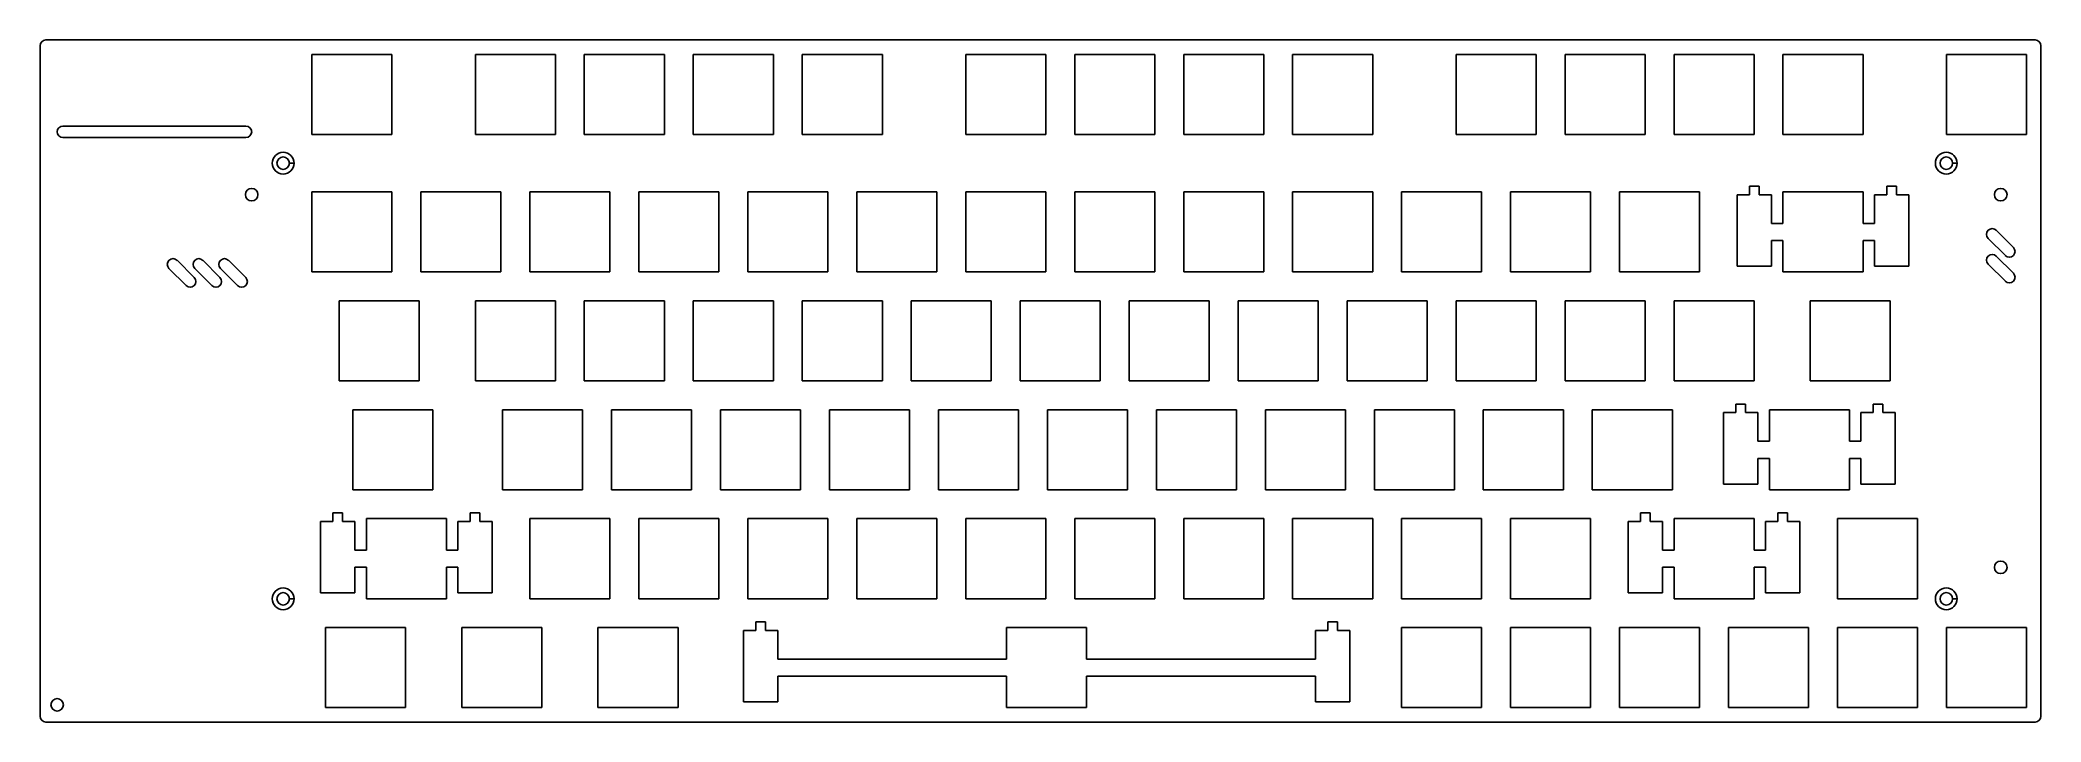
# Model space of a CAD drawing. Header units: millimetres. Extents: x 5 to 355, y 5 to 124.
import ezdxf

# ---------------------------------------------------------------- set-up
doc = ezdxf.new("R2010")
doc.units = ezdxf.units.MM
doc.layers.add('Body003', color=7, linetype='CONTINUOUS')

msp = doc.modelspace()

# ---------------------------------------------------------------- linework, layer by layer
at = {"layer": 'Body003'}
for p, q in [((5, 123.3, 10.5), (5, 6, 10.5)), ((5, 123.3, 10.5), (5, 123.3, 11.5)), ((5, 123.3, 10.5), (5, 6, 10.5)), ((5, 123.3, 11.5), (5, 6, 11.5)), ((5, 123.3, 10.5), (5, 123.3, 11.5)), ((5, 123.3, 11.5), (5, 6, 11.5)), ((353.8, 124.3, 10.5), (6, 124.3, 10.5)), ((6, 124.3, 10.5), (6, 124.3, 11.5)), ((6, 124.3, 10.5), (6, 124.3, 11.5)), ((353.8, 124.3, 10.5), (6, 124.3, 10.5)), ((353.8, 124.3, 11.5), (6, 124.3, 11.5)), ((353.8, 124.3, 11.5), (6, 124.3, 11.5)), ((353.8, 124.3, 10.5), (353.8, 124.3, 11.5)), ((353.8, 124.3, 10.5), (353.8, 124.3, 11.5)), ((354.8, 6, 10.5), (354.8, 123.3, 10.5)), ((354.8, 123.3, 10.5), (354.8, 123.3, 11.5)), ((354.8, 123.3, 10.5), (354.8, 123.3, 11.5)), ((354.8, 6, 10.5), (354.8, 123.3, 10.5)), ((354.8, 6, 11.5), (354.8, 123.3, 11.5)), ((354.8, 6, 11.5), (354.8, 123.3, 11.5)), ((52.52, 121.78, 10.5), (52.52, 107.78, 10.5)), ((66.53, 121.78, 10.5), (52.52, 121.78, 10.5)), ((52.52, 121.78, 11.5), (52.52, 121.78, 10.5)), ((52.52, 121.78, 11.5), (52.52, 107.78, 11.5)), ((52.52, 121.78, 10.5), (52.52, 107.78, 10.5)), ((52.52, 121.78, 11.5), (52.52, 121.78, 10.5)), ((66.53, 121.78, 11.5), (52.52, 121.78, 11.5)), ((66.53, 121.78, 10.5), (52.52, 121.78, 10.5)), ((52.52, 121.78, 11.5), (52.52, 107.78, 11.5)), ((66.53, 121.78, 11.5), (52.52, 121.78, 11.5)), ((66.53, 107.78, 10.5), (66.53, 121.78, 10.5)), ((66.53, 121.78, 11.5), (66.53, 121.78, 10.5)), ((66.53, 121.78, 11.5), (66.53, 121.78, 10.5)), ((66.53, 107.78, 11.5), (66.53, 121.78, 11.5)), ((66.53, 107.78, 10.5), (66.53, 121.78, 10.5)), ((66.53, 107.78, 11.5), (66.53, 121.78, 11.5)), ((81.1, 121.78, 10.5), (81.1, 107.78, 10.5)), ((95.1, 121.78, 10.5), (81.1, 121.78, 10.5)), ((81.1, 121.78, 11.5), (81.1, 121.78, 10.5)), ((81.1, 121.78, 11.5), (81.1, 107.78, 11.5)), ((81.1, 121.78, 10.5), (81.1, 107.78, 10.5)), ((81.1, 121.78, 11.5), (81.1, 121.78, 10.5)), ((95.1, 121.78, 11.5), (81.1, 121.78, 11.5)), ((95.1, 121.78, 10.5), (81.1, 121.78, 10.5)), ((81.1, 121.78, 11.5), (81.1, 107.78, 11.5)), ((95.1, 121.78, 11.5), (81.1, 121.78, 11.5)), ((95.1, 107.78, 10.5), (95.1, 121.78, 10.5)), ((95.1, 121.78, 11.5), (95.1, 121.78, 10.5)), ((95.1, 121.78, 11.5), (95.1, 121.78, 10.5)), ((95.1, 107.78, 11.5), (95.1, 121.78, 11.5)), ((95.1, 107.78, 10.5), (95.1, 121.78, 10.5)), ((95.1, 107.78, 11.5), (95.1, 121.78, 11.5)), ((100.15, 121.78, 10.5), (100.15, 107.78, 10.5)), ((114.15, 121.78, 10.5), (100.15, 121.78, 10.5)), ((100.15, 121.78, 11.5), (100.15, 121.78, 10.5)), ((100.15, 121.78, 11.5), (100.15, 107.78, 11.5)), ((100.15, 121.78, 10.5), (100.15, 107.78, 10.5)), ((100.15, 121.78, 11.5), (100.15, 121.78, 10.5)), ((114.15, 121.78, 11.5), (100.15, 121.78, 11.5)), ((114.15, 121.78, 10.5), (100.15, 121.78, 10.5)), ((100.15, 121.78, 11.5), (100.15, 107.78, 11.5)), ((114.15, 121.78, 11.5), (100.15, 121.78, 11.5)), ((114.15, 107.78, 10.5), (114.15, 121.78, 10.5)), ((114.15, 121.78, 11.5), (114.15, 121.78, 10.5)), ((114.15, 121.78, 11.5), (114.15, 121.78, 10.5)), ((114.15, 107.78, 11.5), (114.15, 121.78, 11.5)), ((114.15, 107.78, 10.5), (114.15, 121.78, 10.5)), ((114.15, 107.78, 11.5), (114.15, 121.78, 11.5)), ((119.2, 121.78, 10.5), (119.2, 107.78, 10.5)), ((133.2, 121.78, 10.5), (119.2, 121.78, 10.5)), ((119.2, 121.78, 11.5), (119.2, 121.78, 10.5)), ((119.2, 121.78, 11.5), (119.2, 107.78, 11.5)), ((119.2, 121.78, 10.5), (119.2, 107.78, 10.5)), ((119.2, 121.78, 11.5), (119.2, 121.78, 10.5)), ((133.2, 121.78, 11.5), (119.2, 121.78, 11.5)), ((133.2, 121.78, 10.5), (119.2, 121.78, 10.5)), ((119.2, 121.78, 11.5), (119.2, 107.78, 11.5)), ((133.2, 121.78, 11.5), (119.2, 121.78, 11.5)), ((133.2, 107.78, 10.5), (133.2, 121.78, 10.5)), ((133.2, 121.78, 11.5), (133.2, 121.78, 10.5)), ((133.2, 121.78, 11.5), (133.2, 121.78, 10.5)), ((133.2, 107.78, 11.5), (133.2, 121.78, 11.5)), ((133.2, 107.78, 10.5), (133.2, 121.78, 10.5)), ((133.2, 107.78, 11.5), (133.2, 121.78, 11.5)), ((138.25, 121.78, 10.5), (138.25, 107.78, 10.5)), ((152.25, 121.78, 10.5), (138.25, 121.78, 10.5)), ((138.25, 121.78, 11.5), (138.25, 121.78, 10.5)), ((138.25, 121.78, 11.5), (138.25, 107.78, 11.5)), ((138.25, 121.78, 10.5), (138.25, 107.78, 10.5)), ((138.25, 121.78, 11.5), (138.25, 121.78, 10.5)), ((152.25, 121.78, 11.5), (138.25, 121.78, 11.5)), ((152.25, 121.78, 10.5), (138.25, 121.78, 10.5)), ((138.25, 121.78, 11.5), (138.25, 107.78, 11.5)), ((152.25, 121.78, 11.5), (138.25, 121.78, 11.5)), ((152.25, 107.78, 10.5), (152.25, 121.78, 10.5)), ((152.25, 121.78, 11.5), (152.25, 121.78, 10.5)), ((152.25, 121.78, 11.5), (152.25, 121.78, 10.5)), ((152.25, 107.78, 11.5), (152.25, 121.78, 11.5)), ((152.25, 107.78, 10.5), (152.25, 121.78, 10.5)), ((152.25, 107.78, 11.5), (152.25, 121.78, 11.5)), ((166.82, 121.78, 10.5), (166.82, 107.78, 10.5)), ((180.82, 121.78, 10.5), (166.82, 121.78, 10.5)), ((166.82, 121.78, 11.5), (166.82, 121.78, 10.5)), ((166.82, 121.78, 11.5), (166.82, 107.78, 11.5)), ((166.82, 121.78, 10.5), (166.82, 107.78, 10.5)), ((166.82, 121.78, 11.5), (166.82, 121.78, 10.5)), ((180.82, 121.78, 11.5), (166.82, 121.78, 11.5)), ((180.82, 121.78, 10.5), (166.82, 121.78, 10.5)), ((166.82, 121.78, 11.5), (166.82, 107.78, 11.5)), ((180.82, 121.78, 11.5), (166.82, 121.78, 11.5)), ((180.82, 107.78, 10.5), (180.82, 121.78, 10.5)), ((180.82, 121.78, 11.5), (180.82, 121.78, 10.5)), ((180.82, 121.78, 11.5), (180.82, 121.78, 10.5)), ((180.82, 107.78, 11.5), (180.82, 121.78, 11.5)), ((180.82, 107.78, 10.5), (180.82, 121.78, 10.5)), ((180.82, 107.78, 11.5), (180.82, 121.78, 11.5)), ((185.88, 121.78, 10.5), (185.88, 107.78, 10.5)), ((199.88, 121.78, 10.5), (185.88, 121.78, 10.5)), ((185.88, 121.78, 11.5), (185.88, 121.78, 10.5)), ((185.88, 121.78, 11.5), (185.88, 107.78, 11.5)), ((185.88, 121.78, 10.5), (185.88, 107.78, 10.5)), ((185.88, 121.78, 11.5), (185.88, 121.78, 10.5)), ((199.88, 121.78, 11.5), (185.88, 121.78, 11.5)), ((199.88, 121.78, 10.5), (185.88, 121.78, 10.5)), ((185.88, 121.78, 11.5), (185.88, 107.78, 11.5)), ((199.88, 121.78, 11.5), (185.88, 121.78, 11.5)), ((199.88, 107.78, 10.5), (199.88, 121.78, 10.5)), ((199.88, 121.78, 11.5), (199.88, 121.78, 10.5)), ((199.88, 121.78, 11.5), (199.88, 121.78, 10.5)), ((199.88, 107.78, 11.5), (199.88, 121.78, 11.5)), ((199.88, 107.78, 10.5), (199.88, 121.78, 10.5)), ((199.88, 107.78, 11.5), (199.88, 121.78, 11.5)), ((204.93, 121.78, 10.5), (204.93, 107.78, 10.5)), ((218.93, 121.78, 10.5), (204.93, 121.78, 10.5)), ((204.93, 121.78, 11.5), (204.93, 121.78, 10.5)), ((204.93, 121.78, 11.5), (204.93, 107.78, 11.5)), ((204.93, 121.78, 10.5), (204.93, 107.78, 10.5)), ((204.93, 121.78, 11.5), (204.93, 121.78, 10.5)), ((218.93, 121.78, 11.5), (204.93, 121.78, 11.5)), ((218.93, 121.78, 10.5), (204.93, 121.78, 10.5)), ((204.93, 121.78, 11.5), (204.93, 107.78, 11.5)), ((218.93, 121.78, 11.5), (204.93, 121.78, 11.5)), ((218.93, 107.78, 10.5), (218.93, 121.78, 10.5)), ((218.93, 121.78, 11.5), (218.93, 121.78, 10.5)), ((218.93, 121.78, 11.5), (218.93, 121.78, 10.5)), ((218.93, 107.78, 11.5), (218.93, 121.78, 11.5)), ((218.93, 107.78, 10.5), (218.93, 121.78, 10.5)), ((218.93, 107.78, 11.5), (218.93, 121.78, 11.5)), ((223.97, 121.78, 10.5), (223.97, 107.78, 10.5)), ((237.97, 121.78, 10.5), (223.97, 121.78, 10.5)), ((223.97, 121.78, 11.5), (223.97, 121.78, 10.5)), ((223.97, 121.78, 11.5), (223.97, 107.78, 11.5)), ((223.97, 121.78, 10.5), (223.97, 107.78, 10.5)), ((223.97, 121.78, 11.5), (223.97, 121.78, 10.5)), ((237.97, 121.78, 11.5), (223.97, 121.78, 11.5)), ((237.97, 121.78, 10.5), (223.97, 121.78, 10.5)), ((223.97, 121.78, 11.5), (223.97, 107.78, 11.5)), ((237.97, 121.78, 11.5), (223.97, 121.78, 11.5)), ((237.97, 107.78, 10.5), (237.97, 121.78, 10.5)), ((237.97, 121.78, 11.5), (237.97, 121.78, 10.5)), ((237.97, 121.78, 11.5), (237.97, 121.78, 10.5)), ((237.97, 107.78, 11.5), (237.97, 121.78, 11.5)), ((237.97, 107.78, 10.5), (237.97, 121.78, 10.5)), ((237.97, 107.78, 11.5), (237.97, 121.78, 11.5)), ((252.55, 121.78, 10.5), (252.55, 107.78, 10.5)), ((266.55, 121.78, 10.5), (252.55, 121.78, 10.5)), ((252.55, 121.78, 11.5), (252.55, 121.78, 10.5)), ((252.55, 121.78, 11.5), (252.55, 107.78, 11.5)), ((252.55, 121.78, 10.5), (252.55, 107.78, 10.5)), ((252.55, 121.78, 11.5), (252.55, 121.78, 10.5)), ((266.55, 121.78, 11.5), (252.55, 121.78, 11.5)), ((266.55, 121.78, 10.5), (252.55, 121.78, 10.5)), ((252.55, 121.78, 11.5), (252.55, 107.78, 11.5)), ((266.55, 121.78, 11.5), (252.55, 121.78, 11.5)), ((266.55, 107.78, 10.5), (266.55, 121.78, 10.5)), ((266.55, 121.78, 11.5), (266.55, 121.78, 10.5)), ((266.55, 121.78, 11.5), (266.55, 121.78, 10.5)), ((266.55, 107.78, 11.5), (266.55, 121.78, 11.5)), ((266.55, 107.78, 10.5), (266.55, 121.78, 10.5)), ((266.55, 107.78, 11.5), (266.55, 121.78, 11.5)), ((271.6, 121.78, 10.5), (271.6, 107.78, 10.5)), ((285.6, 121.78, 10.5), (271.6, 121.78, 10.5)), ((271.6, 121.78, 11.5), (271.6, 121.78, 10.5)), ((271.6, 121.78, 11.5), (271.6, 107.78, 11.5)), ((271.6, 121.78, 10.5), (271.6, 107.78, 10.5)), ((271.6, 121.78, 11.5), (271.6, 121.78, 10.5)), ((285.6, 121.78, 11.5), (271.6, 121.78, 11.5)), ((285.6, 121.78, 10.5), (271.6, 121.78, 10.5)), ((271.6, 121.78, 11.5), (271.6, 107.78, 11.5)), ((285.6, 121.78, 11.5), (271.6, 121.78, 11.5)), ((285.6, 107.78, 10.5), (285.6, 121.78, 10.5)), ((285.6, 121.78, 11.5), (285.6, 121.78, 10.5)), ((285.6, 121.78, 11.5), (285.6, 121.78, 10.5)), ((285.6, 107.78, 11.5), (285.6, 121.78, 11.5)), ((285.6, 107.78, 10.5), (285.6, 121.78, 10.5)), ((285.6, 107.78, 11.5), (285.6, 121.78, 11.5)), ((290.65, 121.78, 10.5), (290.65, 107.78, 10.5)), ((304.65, 121.78, 10.5), (290.65, 121.78, 10.5)), ((290.65, 121.78, 11.5), (290.65, 121.78, 10.5)), ((290.65, 121.78, 11.5), (290.65, 107.78, 11.5)), ((290.65, 121.78, 10.5), (290.65, 107.78, 10.5)), ((290.65, 121.78, 11.5), (290.65, 121.78, 10.5)), ((304.65, 121.78, 11.5), (290.65, 121.78, 11.5)), ((304.65, 121.78, 10.5), (290.65, 121.78, 10.5)), ((290.65, 121.78, 11.5), (290.65, 107.78, 11.5)), ((304.65, 121.78, 11.5), (290.65, 121.78, 11.5)), ((304.65, 107.78, 10.5), (304.65, 121.78, 10.5)), ((304.65, 121.78, 11.5), (304.65, 121.78, 10.5)), ((304.65, 121.78, 11.5), (304.65, 121.78, 10.5)), ((304.65, 107.78, 11.5), (304.65, 121.78, 11.5)), ((304.65, 107.78, 10.5), (304.65, 121.78, 10.5)), ((304.65, 107.78, 11.5), (304.65, 121.78, 11.5)), ((309.7, 121.78, 10.5), (309.7, 107.78, 10.5)), ((323.7, 121.78, 10.5), (309.7, 121.78, 10.5)), ((309.7, 121.78, 11.5), (309.7, 121.78, 10.5)), ((309.7, 121.78, 11.5), (309.7, 107.78, 11.5)), ((309.7, 121.78, 10.5), (309.7, 107.78, 10.5)), ((309.7, 121.78, 11.5), (309.7, 121.78, 10.5)), ((323.7, 121.78, 11.5), (309.7, 121.78, 11.5)), ((323.7, 121.78, 10.5), (309.7, 121.78, 10.5)), ((309.7, 121.78, 11.5), (309.7, 107.78, 11.5)), ((323.7, 121.78, 11.5), (309.7, 121.78, 11.5)), ((323.7, 107.78, 10.5), (323.7, 121.78, 10.5)), ((323.7, 121.78, 11.5), (323.7, 121.78, 10.5)), ((323.7, 121.78, 11.5), (323.7, 121.78, 10.5)), ((323.7, 107.78, 11.5), (323.7, 121.78, 11.5)), ((323.7, 107.78, 10.5), (323.7, 121.78, 10.5)), ((323.7, 107.78, 11.5), (323.7, 121.78, 11.5)), ((338.27, 121.78, 10.5), (338.27, 107.78, 10.5)), ((352.27, 121.78, 10.5), (338.27, 121.78, 10.5)), ((338.27, 121.78, 11.5), (338.27, 121.78, 10.5)), ((338.27, 121.78, 11.5), (338.27, 107.78, 11.5)), ((338.27, 121.78, 10.5), (338.27, 107.78, 10.5)), ((338.27, 121.78, 11.5), (338.27, 121.78, 10.5)), ((352.27, 121.78, 11.5), (338.27, 121.78, 11.5)), ((352.27, 121.78, 10.5), (338.27, 121.78, 10.5)), ((338.27, 121.78, 11.5), (338.27, 107.78, 11.5)), ((352.27, 121.78, 11.5), (338.27, 121.78, 11.5)), ((352.27, 107.78, 10.5), (352.27, 121.78, 10.5)), ((352.27, 121.78, 11.5), (352.27, 121.78, 10.5)), ((352.27, 121.78, 11.5), (352.27, 121.78, 10.5)), ((352.27, 107.78, 11.5), (352.27, 121.78, 11.5)), ((352.27, 107.78, 10.5), (352.27, 121.78, 10.5)), ((352.27, 107.78, 11.5), (352.27, 121.78, 11.5)), ((9, 109.25, 10.5), (41, 109.25, 10.5)), ((9, 109.25, 11.5), (9, 109.25, 10.5)), ((9, 109.25, 11.5), (9, 109.25, 10.5)), ((9, 109.25, 11.5), (41, 109.25, 11.5)), ((9, 109.25, 10.5), (41, 109.25, 10.5)), ((9, 109.25, 11.5), (41, 109.25, 11.5)), ((41, 109.25, 11.5), (41, 109.25, 10.5)), ((41, 109.25, 11.5), (41, 109.25, 10.5)), ((9, 107.25, 10.5), (41, 107.25, 10.5)), ((9, 107.25, 11.5), (9, 107.25, 10.5)), ((9, 107.25, 11.5), (9, 107.25, 10.5)), ((9, 107.25, 11.5), (41, 107.25, 11.5)), ((9, 107.25, 10.5), (41, 107.25, 10.5)), ((9, 107.25, 11.5), (41, 107.25, 11.5)), ((41, 107.25, 11.5), (41, 107.25, 10.5)), ((41, 107.25, 11.5), (41, 107.25, 10.5)), ((52.52, 107.78, 10.5), (66.53, 107.78, 10.5)), ((52.52, 107.78, 11.5), (52.52, 107.78, 10.5)), ((52.52, 107.78, 11.5), (52.52, 107.78, 10.5)), ((52.52, 107.78, 11.5), (66.53, 107.78, 11.5)), ((52.52, 107.78, 10.5), (66.53, 107.78, 10.5)), ((52.52, 107.78, 11.5), (66.53, 107.78, 11.5)), ((66.53, 107.78, 11.5), (66.53, 107.78, 10.5)), ((66.53, 107.78, 11.5), (66.53, 107.78, 10.5)), ((81.1, 107.78, 10.5), (95.1, 107.78, 10.5)), ((81.1, 107.78, 11.5), (81.1, 107.78, 10.5)), ((81.1, 107.78, 11.5), (81.1, 107.78, 10.5)), ((81.1, 107.78, 11.5), (95.1, 107.78, 11.5)), ((81.1, 107.78, 10.5), (95.1, 107.78, 10.5)), ((81.1, 107.78, 11.5), (95.1, 107.78, 11.5)), ((95.1, 107.78, 11.5), (95.1, 107.78, 10.5)), ((95.1, 107.78, 11.5), (95.1, 107.78, 10.5)), ((100.15, 107.78, 10.5), (114.15, 107.78, 10.5)), ((100.15, 107.78, 11.5), (100.15, 107.78, 10.5)), ((100.15, 107.78, 11.5), (100.15, 107.78, 10.5)), ((100.15, 107.78, 11.5), (114.15, 107.78, 11.5)), ((100.15, 107.78, 10.5), (114.15, 107.78, 10.5)), ((100.15, 107.78, 11.5), (114.15, 107.78, 11.5)), ((114.15, 107.78, 11.5), (114.15, 107.78, 10.5)), ((114.15, 107.78, 11.5), (114.15, 107.78, 10.5)), ((119.2, 107.78, 10.5), (133.2, 107.78, 10.5)), ((119.2, 107.78, 11.5), (119.2, 107.78, 10.5)), ((119.2, 107.78, 11.5), (119.2, 107.78, 10.5)), ((119.2, 107.78, 11.5), (133.2, 107.78, 11.5)), ((119.2, 107.78, 10.5), (133.2, 107.78, 10.5)), ((119.2, 107.78, 11.5), (133.2, 107.78, 11.5)), ((133.2, 107.78, 11.5), (133.2, 107.78, 10.5)), ((133.2, 107.78, 11.5), (133.2, 107.78, 10.5)), ((138.25, 107.78, 10.5), (152.25, 107.78, 10.5)), ((138.25, 107.78, 11.5), (138.25, 107.78, 10.5)), ((138.25, 107.78, 11.5), (138.25, 107.78, 10.5)), ((138.25, 107.78, 11.5), (152.25, 107.78, 11.5)), ((138.25, 107.78, 10.5), (152.25, 107.78, 10.5)), ((138.25, 107.78, 11.5), (152.25, 107.78, 11.5)), ((152.25, 107.78, 11.5), (152.25, 107.78, 10.5)), ((152.25, 107.78, 11.5), (152.25, 107.78, 10.5)), ((166.82, 107.78, 10.5), (180.82, 107.78, 10.5)), ((166.82, 107.78, 11.5), (166.82, 107.78, 10.5)), ((166.82, 107.78, 11.5), (166.82, 107.78, 10.5)), ((166.82, 107.78, 11.5), (180.82, 107.78, 11.5)), ((166.82, 107.78, 10.5), (180.82, 107.78, 10.5)), ((166.82, 107.78, 11.5), (180.82, 107.78, 11.5)), ((180.82, 107.78, 11.5), (180.82, 107.78, 10.5)), ((180.82, 107.78, 11.5), (180.82, 107.78, 10.5)), ((185.88, 107.78, 10.5), (199.88, 107.78, 10.5)), ((185.88, 107.78, 11.5), (185.88, 107.78, 10.5)), ((185.88, 107.78, 11.5), (185.88, 107.78, 10.5)), ((185.88, 107.78, 11.5), (199.88, 107.78, 11.5)), ((185.88, 107.78, 10.5), (199.88, 107.78, 10.5)), ((185.88, 107.78, 11.5), (199.88, 107.78, 11.5)), ((199.88, 107.78, 11.5), (199.88, 107.78, 10.5)), ((199.88, 107.78, 11.5), (199.88, 107.78, 10.5)), ((204.93, 107.78, 10.5), (218.93, 107.78, 10.5)), ((204.93, 107.78, 11.5), (204.93, 107.78, 10.5)), ((204.93, 107.78, 11.5), (204.93, 107.78, 10.5)), ((204.93, 107.78, 11.5), (218.93, 107.78, 11.5)), ((204.93, 107.78, 10.5), (218.93, 107.78, 10.5)), ((204.93, 107.78, 11.5), (218.93, 107.78, 11.5)), ((218.93, 107.78, 11.5), (218.93, 107.78, 10.5)), ((218.93, 107.78, 11.5), (218.93, 107.78, 10.5)), ((223.97, 107.78, 10.5), (237.97, 107.78, 10.5)), ((223.97, 107.78, 11.5), (223.97, 107.78, 10.5)), ((223.97, 107.78, 11.5), (223.97, 107.78, 10.5)), ((223.97, 107.78, 11.5), (237.97, 107.78, 11.5)), ((223.97, 107.78, 10.5), (237.97, 107.78, 10.5)), ((223.97, 107.78, 11.5), (237.97, 107.78, 11.5)), ((237.97, 107.78, 11.5), (237.97, 107.78, 10.5)), ((237.97, 107.78, 11.5), (237.97, 107.78, 10.5)), ((252.55, 107.78, 10.5), (266.55, 107.78, 10.5)), ((252.55, 107.78, 11.5), (252.55, 107.78, 10.5)), ((252.55, 107.78, 11.5), (252.55, 107.78, 10.5)), ((252.55, 107.78, 11.5), (266.55, 107.78, 11.5)), ((252.55, 107.78, 10.5), (266.55, 107.78, 10.5)), ((252.55, 107.78, 11.5), (266.55, 107.78, 11.5)), ((266.55, 107.78, 11.5), (266.55, 107.78, 10.5)), ((266.55, 107.78, 11.5), (266.55, 107.78, 10.5)), ((271.6, 107.78, 10.5), (285.6, 107.78, 10.5)), ((271.6, 107.78, 11.5), (271.6, 107.78, 10.5)), ((271.6, 107.78, 11.5), (271.6, 107.78, 10.5)), ((271.6, 107.78, 11.5), (285.6, 107.78, 11.5)), ((271.6, 107.78, 10.5), (285.6, 107.78, 10.5)), ((271.6, 107.78, 11.5), (285.6, 107.78, 11.5)), ((285.6, 107.78, 11.5), (285.6, 107.78, 10.5)), ((285.6, 107.78, 11.5), (285.6, 107.78, 10.5)), ((290.65, 107.78, 10.5), (304.65, 107.78, 10.5)), ((290.65, 107.78, 11.5), (290.65, 107.78, 10.5)), ((290.65, 107.78, 11.5), (290.65, 107.78, 10.5)), ((290.65, 107.78, 11.5), (304.65, 107.78, 11.5)), ((290.65, 107.78, 10.5), (304.65, 107.78, 10.5)), ((290.65, 107.78, 11.5), (304.65, 107.78, 11.5)), ((304.65, 107.78, 11.5), (304.65, 107.78, 10.5)), ((304.65, 107.78, 11.5), (304.65, 107.78, 10.5)), ((309.7, 107.78, 10.5), (323.7, 107.78, 10.5)), ((309.7, 107.78, 11.5), (309.7, 107.78, 10.5)), ((309.7, 107.78, 11.5), (309.7, 107.78, 10.5)), ((309.7, 107.78, 11.5), (323.7, 107.78, 11.5)), ((309.7, 107.78, 10.5), (323.7, 107.78, 10.5)), ((309.7, 107.78, 11.5), (323.7, 107.78, 11.5)), ((323.7, 107.78, 11.5), (323.7, 107.78, 10.5)), ((323.7, 107.78, 11.5), (323.7, 107.78, 10.5)), ((338.27, 107.78, 10.5), (352.27, 107.78, 10.5)), ((338.27, 107.78, 11.5), (338.27, 107.78, 10.5)), ((338.27, 107.78, 11.5), (338.27, 107.78, 10.5)), ((338.27, 107.78, 11.5), (352.27, 107.78, 11.5)), ((338.27, 107.78, 10.5), (352.27, 107.78, 10.5)), ((338.27, 107.78, 11.5), (352.27, 107.78, 11.5)), ((352.27, 107.78, 11.5), (352.27, 107.78, 10.5)), ((352.27, 107.78, 11.5), (352.27, 107.78, 10.5)), ((49.4, 102.75, 10.5), (48.6, 102.75, 11.3)), ((49.4, 102.75, 10.5), (48.6, 102.75, 11.3)), ((48.6, 102.75, 11.5), (48.6, 102.75, 11.3)), ((48.6, 102.75, 11.5), (48.6, 102.75, 11.3)), ((340.15, 102.75, 10.5), (339.35, 102.75, 11.3)), ((340.15, 102.75, 10.5), (339.35, 102.75, 11.3)), ((339.35, 102.75, 11.5), (339.35, 102.75, 11.3)), ((339.35, 102.75, 11.5), (339.35, 102.75, 11.3)), ((303.85, 97.22, 10.5), (303.85, 98.72, 10.5)), ((303.85, 98.72, 10.5), (305.55, 98.72, 10.5)), ((303.85, 98.72, 11.5), (303.85, 98.72, 10.5)), ((303.85, 97.22, 11.5), (303.85, 98.72, 11.5)), ((303.85, 97.22, 10.5), (303.85, 98.72, 10.5)), ((303.85, 98.72, 11.5), (303.85, 98.72, 10.5)), ((303.85, 98.72, 11.5), (305.55, 98.72, 11.5)), ((303.85, 98.72, 10.5), (305.55, 98.72, 10.5)), ((303.85, 97.22, 11.5), (303.85, 98.72, 11.5)), ((303.85, 98.72, 11.5), (305.55, 98.72, 11.5)), ((305.55, 98.72, 10.5), (305.55, 97.22, 10.5)), ((305.55, 98.72, 11.5), (305.55, 98.72, 10.5)), ((305.55, 98.72, 11.5), (305.55, 98.72, 10.5)), ((305.55, 98.72, 11.5), (305.55, 97.22, 11.5)), ((305.55, 98.72, 10.5), (305.55, 97.22, 10.5)), ((305.55, 98.72, 11.5), (305.55, 97.22, 11.5)), ((329.55, 98.72, 10.5), (327.85, 98.72, 10.5)), ((327.85, 98.72, 10.5), (327.85, 97.22, 10.5)), ((327.85, 98.72, 11.5), (327.85, 98.72, 10.5)), ((329.55, 98.72, 11.5), (327.85, 98.72, 11.5)), ((329.55, 98.72, 10.5), (327.85, 98.72, 10.5)), ((327.85, 98.72, 11.5), (327.85, 98.72, 10.5)), ((327.85, 98.72, 11.5), (327.85, 97.22, 11.5)), ((327.85, 98.72, 10.5), (327.85, 97.22, 10.5)), ((329.55, 98.72, 11.5), (327.85, 98.72, 11.5)), ((327.85, 98.72, 11.5), (327.85, 97.22, 11.5)), ((329.55, 97.22, 10.5), (329.55, 98.72, 10.5)), ((329.55, 98.72, 11.5), (329.55, 98.72, 10.5)), ((329.55, 97.22, 11.5), (329.55, 98.72, 11.5)), ((329.55, 97.22, 10.5), (329.55, 98.72, 10.5)), ((329.55, 98.72, 11.5), (329.55, 98.72, 10.5)), ((329.55, 97.22, 11.5), (329.55, 98.72, 11.5)), ((43.1, 97.25, 11.5), (43.1, 97.25, 10.5)), ((43.1, 97.25, 11.5), (43.1, 97.25, 10.5)), ((52.52, 97.72, 10.5), (52.52, 83.72, 10.5)), ((66.53, 97.72, 10.5), (52.52, 97.72, 10.5)), ((52.52, 97.72, 11.5), (52.52, 97.72, 10.5)), ((52.52, 97.72, 11.5), (52.52, 83.72, 11.5)), ((52.52, 97.72, 10.5), (52.52, 83.72, 10.5)), ((52.52, 97.72, 11.5), (52.52, 97.72, 10.5)), ((66.53, 97.72, 11.5), (52.52, 97.72, 11.5)), ((66.53, 97.72, 10.5), (52.52, 97.72, 10.5)), ((52.52, 97.72, 11.5), (52.52, 83.72, 11.5)), ((66.53, 97.72, 11.5), (52.52, 97.72, 11.5)), ((66.53, 83.72, 10.5), (66.53, 97.72, 10.5)), ((66.53, 97.72, 11.5), (66.53, 97.72, 10.5)), ((66.53, 97.72, 11.5), (66.53, 97.72, 10.5)), ((66.53, 83.72, 11.5), (66.53, 97.72, 11.5)), ((66.53, 83.72, 10.5), (66.53, 97.72, 10.5)), ((66.53, 83.72, 11.5), (66.53, 97.72, 11.5)), ((71.58, 97.72, 10.5), (71.58, 83.72, 10.5)), ((85.58, 97.72, 10.5), (71.58, 97.72, 10.5)), ((71.58, 97.72, 11.5), (71.58, 97.72, 10.5)), ((71.58, 97.72, 11.5), (71.58, 83.72, 11.5)), ((71.58, 97.72, 10.5), (71.58, 83.72, 10.5)), ((71.58, 97.72, 11.5), (71.58, 97.72, 10.5)), ((85.58, 97.72, 11.5), (71.58, 97.72, 11.5)), ((85.58, 97.72, 10.5), (71.58, 97.72, 10.5)), ((71.58, 97.72, 11.5), (71.58, 83.72, 11.5)), ((85.58, 97.72, 11.5), (71.58, 97.72, 11.5)), ((85.58, 83.72, 10.5), (85.58, 97.72, 10.5)), ((85.58, 97.72, 11.5), (85.58, 97.72, 10.5)), ((85.58, 97.72, 11.5), (85.58, 97.72, 10.5)), ((85.58, 83.72, 11.5), (85.58, 97.72, 11.5)), ((85.58, 83.72, 10.5), (85.58, 97.72, 10.5)), ((85.58, 83.72, 11.5), (85.58, 97.72, 11.5)), ((90.62, 97.72, 10.5), (90.62, 83.72, 10.5)), ((104.62, 97.72, 10.5), (90.62, 97.72, 10.5)), ((90.62, 97.72, 11.5), (90.62, 97.72, 10.5)), ((90.62, 97.72, 11.5), (90.62, 83.72, 11.5)), ((90.62, 97.72, 10.5), (90.62, 83.72, 10.5)), ((90.62, 97.72, 11.5), (90.62, 97.72, 10.5)), ((104.62, 97.72, 11.5), (90.62, 97.72, 11.5)), ((104.62, 97.72, 10.5), (90.62, 97.72, 10.5)), ((90.62, 97.72, 11.5), (90.62, 83.72, 11.5)), ((104.62, 97.72, 11.5), (90.62, 97.72, 11.5)), ((104.62, 83.72, 10.5), (104.62, 97.72, 10.5)), ((104.62, 97.72, 11.5), (104.62, 97.72, 10.5)), ((104.62, 97.72, 11.5), (104.62, 97.72, 10.5)), ((104.62, 83.72, 11.5), (104.62, 97.72, 11.5)), ((104.62, 83.72, 10.5), (104.62, 97.72, 10.5)), ((104.62, 83.72, 11.5), (104.62, 97.72, 11.5)), ((109.67, 97.72, 10.5), (109.67, 83.72, 10.5)), ((123.67, 97.72, 10.5), (109.67, 97.72, 10.5)), ((109.67, 97.72, 11.5), (109.67, 97.72, 10.5)), ((109.67, 97.72, 11.5), (109.67, 83.72, 11.5)), ((109.67, 97.72, 10.5), (109.67, 83.72, 10.5)), ((109.67, 97.72, 11.5), (109.67, 97.72, 10.5)), ((123.67, 97.72, 11.5), (109.67, 97.72, 11.5)), ((123.67, 97.72, 10.5), (109.67, 97.72, 10.5)), ((109.67, 97.72, 11.5), (109.67, 83.72, 11.5)), ((123.67, 97.72, 11.5), (109.67, 97.72, 11.5)), ((123.67, 83.72, 10.5), (123.67, 97.72, 10.5)), ((123.67, 97.72, 11.5), (123.67, 97.72, 10.5)), ((123.67, 97.72, 11.5), (123.67, 97.72, 10.5)), ((123.67, 83.72, 11.5), (123.67, 97.72, 11.5)), ((123.67, 83.72, 10.5), (123.67, 97.72, 10.5)), ((123.67, 83.72, 11.5), (123.67, 97.72, 11.5)), ((128.72, 97.72, 10.5), (128.72, 83.72, 10.5)), ((142.72, 97.72, 10.5), (128.72, 97.72, 10.5)), ((128.72, 97.72, 11.5), (128.72, 97.72, 10.5)), ((128.72, 97.72, 11.5), (128.72, 83.72, 11.5)), ((128.72, 97.72, 10.5), (128.72, 83.72, 10.5)), ((128.72, 97.72, 11.5), (128.72, 97.72, 10.5)), ((142.72, 97.72, 11.5), (128.72, 97.72, 11.5)), ((142.72, 97.72, 10.5), (128.72, 97.72, 10.5)), ((128.72, 97.72, 11.5), (128.72, 83.72, 11.5)), ((142.72, 97.72, 11.5), (128.72, 97.72, 11.5)), ((142.72, 83.72, 10.5), (142.72, 97.72, 10.5)), ((142.72, 97.72, 11.5), (142.72, 97.72, 10.5)), ((142.72, 97.72, 11.5), (142.72, 97.72, 10.5)), ((142.72, 83.72, 11.5), (142.72, 97.72, 11.5)), ((142.72, 83.72, 10.5), (142.72, 97.72, 10.5)), ((142.72, 83.72, 11.5), (142.72, 97.72, 11.5)), ((147.78, 97.72, 10.5), (147.78, 83.72, 10.5)), ((161.78, 97.72, 10.5), (147.78, 97.72, 10.5)), ((147.78, 97.72, 11.5), (147.78, 97.72, 10.5)), ((147.78, 97.72, 11.5), (147.78, 83.72, 11.5)), ((147.78, 97.72, 10.5), (147.78, 83.72, 10.5)), ((147.78, 97.72, 11.5), (147.78, 97.72, 10.5)), ((161.78, 97.72, 11.5), (147.78, 97.72, 11.5)), ((161.78, 97.72, 10.5), (147.78, 97.72, 10.5)), ((147.78, 97.72, 11.5), (147.78, 83.72, 11.5)), ((161.78, 97.72, 11.5), (147.78, 97.72, 11.5)), ((161.78, 83.72, 10.5), (161.78, 97.72, 10.5)), ((161.78, 97.72, 11.5), (161.78, 97.72, 10.5)), ((161.78, 97.72, 11.5), (161.78, 97.72, 10.5)), ((161.78, 83.72, 11.5), (161.78, 97.72, 11.5)), ((161.78, 83.72, 10.5), (161.78, 97.72, 10.5)), ((161.78, 83.72, 11.5), (161.78, 97.72, 11.5)), ((166.82, 97.72, 10.5), (166.82, 83.72, 10.5)), ((180.82, 97.72, 10.5), (166.82, 97.72, 10.5)), ((166.82, 97.72, 11.5), (166.82, 97.72, 10.5)), ((166.82, 97.72, 11.5), (166.82, 83.72, 11.5)), ((166.82, 97.72, 10.5), (166.82, 83.72, 10.5)), ((166.82, 97.72, 11.5), (166.82, 97.72, 10.5)), ((180.82, 97.72, 11.5), (166.82, 97.72, 11.5)), ((180.82, 97.72, 10.5), (166.82, 97.72, 10.5)), ((166.82, 97.72, 11.5), (166.82, 83.72, 11.5)), ((180.82, 97.72, 11.5), (166.82, 97.72, 11.5)), ((180.82, 83.72, 10.5), (180.82, 97.72, 10.5)), ((180.82, 97.72, 11.5), (180.82, 97.72, 10.5)), ((180.82, 97.72, 11.5), (180.82, 97.72, 10.5)), ((180.82, 83.72, 11.5), (180.82, 97.72, 11.5)), ((180.82, 83.72, 10.5), (180.82, 97.72, 10.5)), ((180.82, 83.72, 11.5), (180.82, 97.72, 11.5)), ((185.88, 97.72, 10.5), (185.88, 83.72, 10.5)), ((199.88, 97.72, 10.5), (185.88, 97.72, 10.5)), ((185.88, 97.72, 11.5), (185.88, 97.72, 10.5)), ((185.88, 97.72, 11.5), (185.88, 83.72, 11.5)), ((185.88, 97.72, 10.5), (185.88, 83.72, 10.5)), ((185.88, 97.72, 11.5), (185.88, 97.72, 10.5)), ((199.88, 97.72, 11.5), (185.88, 97.72, 11.5)), ((199.88, 97.72, 10.5), (185.88, 97.72, 10.5)), ((185.88, 97.72, 11.5), (185.88, 83.72, 11.5)), ((199.88, 97.72, 11.5), (185.88, 97.72, 11.5)), ((199.88, 83.72, 10.5), (199.88, 97.72, 10.5)), ((199.88, 97.72, 11.5), (199.88, 97.72, 10.5)), ((199.88, 97.72, 11.5), (199.88, 97.72, 10.5)), ((199.88, 83.72, 11.5), (199.88, 97.72, 11.5)), ((199.88, 83.72, 10.5), (199.88, 97.72, 10.5)), ((199.88, 83.72, 11.5), (199.88, 97.72, 11.5)), ((204.93, 97.72, 10.5), (204.93, 83.72, 10.5)), ((218.93, 97.72, 10.5), (204.93, 97.72, 10.5)), ((204.93, 97.72, 11.5), (204.93, 97.72, 10.5)), ((204.93, 97.72, 11.5), (204.93, 83.72, 11.5)), ((204.93, 97.72, 10.5), (204.93, 83.72, 10.5)), ((204.93, 97.72, 11.5), (204.93, 97.72, 10.5)), ((218.93, 97.72, 11.5), (204.93, 97.72, 11.5)), ((218.93, 97.72, 10.5), (204.93, 97.72, 10.5)), ((204.93, 97.72, 11.5), (204.93, 83.72, 11.5)), ((218.93, 97.72, 11.5), (204.93, 97.72, 11.5)), ((218.93, 83.72, 10.5), (218.93, 97.72, 10.5)), ((218.93, 97.72, 11.5), (218.93, 97.72, 10.5)), ((218.93, 97.72, 11.5), (218.93, 97.72, 10.5)), ((218.93, 83.72, 11.5), (218.93, 97.72, 11.5)), ((218.93, 83.72, 10.5), (218.93, 97.72, 10.5)), ((218.93, 83.72, 11.5), (218.93, 97.72, 11.5)), ((223.97, 97.72, 10.5), (223.97, 83.72, 10.5)), ((237.97, 97.72, 10.5), (223.97, 97.72, 10.5)), ((223.97, 97.72, 11.5), (223.97, 97.72, 10.5)), ((223.97, 97.72, 11.5), (223.97, 83.72, 11.5)), ((223.97, 97.72, 10.5), (223.97, 83.72, 10.5)), ((223.97, 97.72, 11.5), (223.97, 97.72, 10.5)), ((237.97, 97.72, 11.5), (223.97, 97.72, 11.5)), ((237.97, 97.72, 10.5), (223.97, 97.72, 10.5)), ((223.97, 97.72, 11.5), (223.97, 83.72, 11.5)), ((237.97, 97.72, 11.5), (223.97, 97.72, 11.5)), ((237.97, 83.72, 10.5), (237.97, 97.72, 10.5)), ((237.97, 97.72, 11.5), (237.97, 97.72, 10.5)), ((237.97, 97.72, 11.5), (237.97, 97.72, 10.5)), ((237.97, 83.72, 11.5), (237.97, 97.72, 11.5)), ((237.97, 83.72, 10.5), (237.97, 97.72, 10.5)), ((237.97, 83.72, 11.5), (237.97, 97.72, 11.5)), ((243.03, 97.72, 10.5), (243.03, 83.72, 10.5)), ((257.02, 97.72, 10.5), (243.03, 97.72, 10.5)), ((243.03, 97.72, 11.5), (243.03, 97.72, 10.5)), ((243.03, 97.72, 11.5), (243.03, 83.72, 11.5)), ((243.03, 97.72, 10.5), (243.03, 83.72, 10.5)), ((243.03, 97.72, 11.5), (243.03, 97.72, 10.5)), ((257.02, 97.72, 11.5), (243.03, 97.72, 11.5)), ((257.02, 97.72, 10.5), (243.03, 97.72, 10.5)), ((243.03, 97.72, 11.5), (243.03, 83.72, 11.5)), ((257.02, 97.72, 11.5), (243.03, 97.72, 11.5)), ((257.02, 83.72, 10.5), (257.02, 97.72, 10.5)), ((257.02, 97.72, 11.5), (257.02, 97.72, 10.5)), ((257.02, 97.72, 11.5), (257.02, 97.72, 10.5)), ((257.02, 83.72, 11.5), (257.02, 97.72, 11.5)), ((257.02, 83.72, 10.5), (257.02, 97.72, 10.5)), ((257.02, 83.72, 11.5), (257.02, 97.72, 11.5)), ((262.07, 97.72, 10.5), (262.07, 83.72, 10.5)), ((276.07, 97.72, 10.5), (262.07, 97.72, 10.5)), ((262.07, 97.72, 11.5), (262.07, 97.72, 10.5)), ((262.07, 97.72, 11.5), (262.07, 83.72, 11.5)), ((262.07, 97.72, 10.5), (262.07, 83.72, 10.5)), ((262.07, 97.72, 11.5), (262.07, 97.72, 10.5)), ((276.07, 97.72, 11.5), (262.07, 97.72, 11.5)), ((276.07, 97.72, 10.5), (262.07, 97.72, 10.5)), ((262.07, 97.72, 11.5), (262.07, 83.72, 11.5)), ((276.07, 97.72, 11.5), (262.07, 97.72, 11.5)), ((276.07, 83.72, 10.5), (276.07, 97.72, 10.5)), ((276.07, 97.72, 11.5), (276.07, 97.72, 10.5)), ((276.07, 97.72, 11.5), (276.07, 97.72, 10.5)), ((276.07, 83.72, 11.5), (276.07, 97.72, 11.5)), ((276.07, 83.72, 10.5), (276.07, 97.72, 10.5)), ((276.07, 83.72, 11.5), (276.07, 97.72, 11.5)), ((281.12, 97.72, 10.5), (281.12, 83.72, 10.5)), ((295.12, 97.72, 10.5), (281.12, 97.72, 10.5)), ((281.12, 97.72, 11.5), (281.12, 97.72, 10.5)), ((281.12, 97.72, 11.5), (281.12, 83.72, 11.5)), ((281.12, 97.72, 10.5), (281.12, 83.72, 10.5)), ((281.12, 97.72, 11.5), (281.12, 97.72, 10.5)), ((295.12, 97.72, 11.5), (281.12, 97.72, 11.5)), ((295.12, 97.72, 10.5), (281.12, 97.72, 10.5)), ((281.12, 97.72, 11.5), (281.12, 83.72, 11.5)), ((295.12, 97.72, 11.5), (281.12, 97.72, 11.5)), ((295.12, 83.72, 10.5), (295.12, 97.72, 10.5)), ((295.12, 97.72, 11.5), (295.12, 97.72, 10.5)), ((295.12, 97.72, 11.5), (295.12, 97.72, 10.5)), ((295.12, 83.72, 11.5), (295.12, 97.72, 11.5)), ((295.12, 83.72, 10.5), (295.12, 97.72, 10.5)), ((295.12, 83.72, 11.5), (295.12, 97.72, 11.5)), ((301.7, 84.72, 10.5), (301.7, 97.22, 10.5)), ((301.7, 97.22, 10.5), (303.85, 97.22, 10.5)), ((301.7, 97.22, 11.5), (301.7, 97.22, 10.5)), ((301.7, 84.72, 11.5), (301.7, 97.22, 11.5)), ((301.7, 84.72, 10.5), (301.7, 97.22, 10.5)), ((301.7, 97.22, 11.5), (301.7, 97.22, 10.5)), ((301.7, 97.22, 11.5), (303.85, 97.22, 11.5)), ((301.7, 97.22, 10.5), (303.85, 97.22, 10.5)), ((301.7, 84.72, 11.5), (301.7, 97.22, 11.5)), ((301.7, 97.22, 11.5), (303.85, 97.22, 11.5)), ((303.85, 97.22, 11.5), (303.85, 97.22, 10.5)), ((303.85, 97.22, 11.5), (303.85, 97.22, 10.5)), ((305.55, 97.22, 10.5), (307.7, 97.22, 10.5)), ((305.55, 97.22, 11.5), (305.55, 97.22, 10.5)), ((305.55, 97.22, 11.5), (305.55, 97.22, 10.5)), ((305.55, 97.22, 11.5), (307.7, 97.22, 11.5)), ((305.55, 97.22, 10.5), (307.7, 97.22, 10.5)), ((305.55, 97.22, 11.5), (307.7, 97.22, 11.5)), ((307.7, 97.22, 10.5), (307.7, 92.22, 10.5)), ((307.7, 97.22, 11.5), (307.7, 97.22, 10.5)), ((307.7, 97.22, 11.5), (307.7, 92.22, 11.5)), ((307.7, 97.22, 10.5), (307.7, 92.22, 10.5)), ((307.7, 97.22, 11.5), (307.7, 97.22, 10.5)), ((307.7, 97.22, 11.5), (307.7, 92.22, 11.5)), ((323.7, 97.72, 10.5), (309.7, 97.72, 10.5)), ((309.7, 97.72, 10.5), (309.7, 92.22, 10.5)), ((309.7, 97.72, 11.5), (309.7, 97.72, 10.5)), ((323.7, 97.72, 11.5), (309.7, 97.72, 11.5)), ((323.7, 97.72, 10.5), (309.7, 97.72, 10.5)), ((309.7, 97.72, 11.5), (309.7, 97.72, 10.5)), ((309.7, 97.72, 11.5), (309.7, 92.22, 11.5)), ((309.7, 97.72, 10.5), (309.7, 92.22, 10.5)), ((323.7, 97.72, 11.5), (309.7, 97.72, 11.5)), ((309.7, 97.72, 11.5), (309.7, 92.22, 11.5)), ((323.7, 97.72, 10.5), (323.7, 92.22, 10.5)), ((323.7, 97.72, 11.5), (323.7, 97.72, 10.5)), ((323.7, 97.72, 11.5), (323.7, 92.22, 11.5)), ((323.7, 97.72, 10.5), (323.7, 92.22, 10.5)), ((323.7, 97.72, 11.5), (323.7, 97.72, 10.5)), ((323.7, 97.72, 11.5), (323.7, 92.22, 11.5)), ((327.85, 97.22, 10.5), (325.7, 97.22, 10.5)), ((325.7, 97.22, 10.5), (325.7, 92.22, 10.5)), ((325.7, 97.22, 11.5), (325.7, 97.22, 10.5)), ((327.85, 97.22, 11.5), (325.7, 97.22, 11.5)), ((327.85, 97.22, 10.5), (325.7, 97.22, 10.5)), ((325.7, 97.22, 11.5), (325.7, 97.22, 10.5)), ((325.7, 97.22, 11.5), (325.7, 92.22, 11.5)), ((325.7, 97.22, 10.5), (325.7, 92.22, 10.5)), ((327.85, 97.22, 11.5), (325.7, 97.22, 11.5)), ((325.7, 97.22, 11.5), (325.7, 92.22, 11.5)), ((327.85, 97.22, 11.5), (327.85, 97.22, 10.5)), ((327.85, 97.22, 11.5), (327.85, 97.22, 10.5)), ((331.7, 97.22, 10.5), (329.55, 97.22, 10.5)), ((329.55, 97.22, 11.5), (329.55, 97.22, 10.5)), ((331.7, 97.22, 11.5), (329.55, 97.22, 11.5)), ((331.7, 97.22, 10.5), (329.55, 97.22, 10.5)), ((329.55, 97.22, 11.5), (329.55, 97.22, 10.5)), ((331.7, 97.22, 11.5), (329.55, 97.22, 11.5)), ((331.7, 84.72, 10.5), (331.7, 97.22, 10.5)), ((331.7, 97.22, 11.5), (331.7, 97.22, 10.5)), ((331.7, 84.72, 11.5), (331.7, 97.22, 11.5)), ((331.7, 84.72, 10.5), (331.7, 97.22, 10.5)), ((331.7, 97.22, 11.5), (331.7, 97.22, 10.5)), ((331.7, 84.72, 11.5), (331.7, 97.22, 11.5)), ((348.88, 97.25, 11.5), (348.88, 97.25, 10.5)), ((348.88, 97.25, 11.5), (348.88, 97.25, 10.5)), ((307.7, 92.22, 10.5), (309.7, 92.22, 10.5)), ((307.7, 92.22, 11.5), (307.7, 92.22, 10.5)), ((307.7, 92.22, 11.5), (309.7, 92.22, 11.5)), ((307.7, 92.22, 10.5), (309.7, 92.22, 10.5)), ((307.7, 92.22, 11.5), (307.7, 92.22, 10.5)), ((307.7, 92.22, 11.5), (309.7, 92.22, 11.5)), ((309.7, 92.22, 11.5), (309.7, 92.22, 10.5)), ((309.7, 92.22, 11.5), (309.7, 92.22, 10.5)), ((325.7, 92.22, 10.5), (323.7, 92.22, 10.5)), ((323.7, 92.22, 11.5), (323.7, 92.22, 10.5)), ((325.7, 92.22, 11.5), (323.7, 92.22, 11.5)), ((325.7, 92.22, 10.5), (323.7, 92.22, 10.5)), ((323.7, 92.22, 11.5), (323.7, 92.22, 10.5)), ((325.7, 92.22, 11.5), (323.7, 92.22, 11.5)), ((325.7, 92.22, 11.5), (325.7, 92.22, 10.5)), ((325.7, 92.22, 11.5), (325.7, 92.22, 10.5)), ((346.98, 91.01, 10.5), (349.98, 88.01, 10.5)), ((346.98, 91.01, 11.5), (346.98, 91.01, 10.5)), ((346.98, 91.01, 11.5), (349.98, 88.01, 11.5)), ((346.98, 91.01, 10.5), (349.98, 88.01, 10.5)), ((346.98, 91.01, 11.5), (346.98, 91.01, 10.5)), ((346.98, 91.01, 11.5), (349.98, 88.01, 11.5)), ((309.7, 89.22, 10.5), (307.7, 89.22, 10.5)), ((307.7, 84.72, 10.5), (307.7, 89.22, 10.5)), ((307.7, 89.22, 11.5), (307.7, 89.22, 10.5)), ((309.7, 89.22, 11.5), (307.7, 89.22, 11.5)), ((309.7, 89.22, 10.5), (307.7, 89.22, 10.5)), ((307.7, 89.22, 11.5), (307.7, 89.22, 10.5)), ((307.7, 84.72, 11.5), (307.7, 89.22, 11.5)), ((307.7, 84.72, 10.5), (307.7, 89.22, 10.5)), ((309.7, 89.22, 11.5), (307.7, 89.22, 11.5)), ((307.7, 84.72, 11.5), (307.7, 89.22, 11.5)), ((309.7, 89.22, 10.5), (309.7, 83.72, 10.5)), ((309.7, 89.22, 11.5), (309.7, 89.22, 10.5)), ((309.7, 89.22, 11.5), (309.7, 83.72, 11.5)), ((309.7, 89.22, 10.5), (309.7, 83.72, 10.5)), ((309.7, 89.22, 11.5), (309.7, 89.22, 10.5)), ((309.7, 89.22, 11.5), (309.7, 83.72, 11.5)), ((325.7, 89.22, 10.5), (323.7, 89.22, 10.5)), ((323.7, 83.72, 10.5), (323.7, 89.22, 10.5)), ((323.7, 89.22, 11.5), (323.7, 89.22, 10.5)), ((325.7, 89.22, 11.5), (323.7, 89.22, 11.5)), ((325.7, 89.22, 10.5), (323.7, 89.22, 10.5)), ((323.7, 89.22, 11.5), (323.7, 89.22, 10.5)), ((323.7, 83.72, 11.5), (323.7, 89.22, 11.5)), ((323.7, 83.72, 10.5), (323.7, 89.22, 10.5)), ((325.7, 89.22, 11.5), (323.7, 89.22, 11.5)), ((323.7, 83.72, 11.5), (323.7, 89.22, 11.5)), ((325.7, 84.72, 10.5), (325.7, 89.22, 10.5)), ((325.7, 89.22, 11.5), (325.7, 89.22, 10.5)), ((325.7, 84.72, 11.5), (325.7, 89.22, 11.5)), ((325.7, 84.72, 10.5), (325.7, 89.22, 10.5)), ((325.7, 89.22, 11.5), (325.7, 89.22, 10.5)), ((325.7, 84.72, 11.5), (325.7, 89.22, 11.5)), ((345.57, 89.59, 10.5), (348.57, 86.59, 10.5)), ((345.57, 89.59, 11.5), (345.57, 89.59, 10.5)), ((345.57, 89.59, 11.5), (348.57, 86.59, 11.5)), ((345.57, 89.59, 10.5), (348.57, 86.59, 10.5)), ((345.57, 89.59, 11.5), (345.57, 89.59, 10.5)), ((345.57, 89.59, 11.5), (348.57, 86.59, 11.5)), ((349.98, 88.01, 11.5), (349.98, 88.01, 10.5)), ((349.98, 88.01, 11.5), (349.98, 88.01, 10.5)), ((27.54, 84.34, 10.5), (30.54, 81.34, 10.5)), ((27.54, 84.34, 11.5), (27.54, 84.34, 10.5)), ((27.54, 84.34, 11.5), (30.54, 81.34, 11.5)), ((27.54, 84.34, 10.5), (30.54, 81.34, 10.5)), ((27.54, 84.34, 11.5), (27.54, 84.34, 10.5)), ((27.54, 84.34, 11.5), (30.54, 81.34, 11.5)), ((28.96, 85.76, 10.5), (31.96, 82.76, 10.5)), ((28.96, 85.76, 11.5), (28.96, 85.76, 10.5)), ((28.96, 85.76, 11.5), (31.96, 82.76, 11.5)), ((28.96, 85.76, 10.5), (31.96, 82.76, 10.5)), ((28.96, 85.76, 11.5), (28.96, 85.76, 10.5)), ((28.96, 85.76, 11.5), (31.96, 82.76, 11.5)), ((32.04, 84.34, 10.5), (35.04, 81.34, 10.5)), ((32.04, 84.34, 11.5), (32.04, 84.34, 10.5)), ((32.04, 84.34, 11.5), (35.04, 81.34, 11.5)), ((32.04, 84.34, 10.5), (35.04, 81.34, 10.5)), ((32.04, 84.34, 11.5), (32.04, 84.34, 10.5)), ((32.04, 84.34, 11.5), (35.04, 81.34, 11.5)), ((33.46, 85.76, 10.5), (36.46, 82.76, 10.5)), ((33.46, 85.76, 11.5), (33.46, 85.76, 10.5)), ((33.46, 85.76, 11.5), (36.46, 82.76, 11.5)), ((33.46, 85.76, 10.5), (36.46, 82.76, 10.5)), ((33.46, 85.76, 11.5), (33.46, 85.76, 10.5)), ((33.46, 85.76, 11.5), (36.46, 82.76, 11.5)), ((36.54, 84.34, 10.5), (39.54, 81.34, 10.5)), ((36.54, 84.34, 11.5), (36.54, 84.34, 10.5)), ((36.54, 84.34, 11.5), (39.54, 81.34, 11.5)), ((36.54, 84.34, 10.5), (39.54, 81.34, 10.5)), ((36.54, 84.34, 11.5), (36.54, 84.34, 10.5)), ((36.54, 84.34, 11.5), (39.54, 81.34, 11.5)), ((37.96, 85.76, 10.5), (40.96, 82.76, 10.5)), ((37.96, 85.76, 11.5), (37.96, 85.76, 10.5)), ((37.96, 85.76, 11.5), (40.96, 82.76, 11.5)), ((37.96, 85.76, 10.5), (40.96, 82.76, 10.5)), ((37.96, 85.76, 11.5), (37.96, 85.76, 10.5)), ((37.96, 85.76, 11.5), (40.96, 82.76, 11.5)), ((307.7, 84.72, 10.5), (301.7, 84.72, 10.5)), ((301.7, 84.72, 11.5), (301.7, 84.72, 10.5)), ((307.7, 84.72, 11.5), (301.7, 84.72, 11.5)), ((307.7, 84.72, 10.5), (301.7, 84.72, 10.5)), ((301.7, 84.72, 11.5), (301.7, 84.72, 10.5)), ((307.7, 84.72, 11.5), (301.7, 84.72, 11.5)), ((307.7, 84.72, 11.5), (307.7, 84.72, 10.5)), ((307.7, 84.72, 11.5), (307.7, 84.72, 10.5)), ((325.7, 84.72, 10.5), (331.7, 84.72, 10.5)), ((325.7, 84.72, 11.5), (325.7, 84.72, 10.5)), ((325.7, 84.72, 11.5), (331.7, 84.72, 11.5)), ((325.7, 84.72, 10.5), (331.7, 84.72, 10.5)), ((325.7, 84.72, 11.5), (325.7, 84.72, 10.5)), ((325.7, 84.72, 11.5), (331.7, 84.72, 11.5)), ((331.7, 84.72, 11.5), (331.7, 84.72, 10.5)), ((331.7, 84.72, 11.5), (331.7, 84.72, 10.5)), ((345.57, 85.09, 10.5), (348.57, 82.09, 10.5)), ((345.57, 85.09, 11.5), (345.57, 85.09, 10.5)), ((345.57, 85.09, 11.5), (348.57, 82.09, 11.5)), ((345.57, 85.09, 10.5), (348.57, 82.09, 10.5)), ((345.57, 85.09, 11.5), (345.57, 85.09, 10.5)), ((345.57, 85.09, 11.5), (348.57, 82.09, 11.5)), ((346.98, 86.51, 10.5), (349.98, 83.51, 10.5)), ((346.98, 86.51, 11.5), (346.98, 86.51, 10.5)), ((346.98, 86.51, 11.5), (349.98, 83.51, 11.5)), ((346.98, 86.51, 10.5), (349.98, 83.51, 10.5)), ((346.98, 86.51, 11.5), (346.98, 86.51, 10.5)), ((346.98, 86.51, 11.5), (349.98, 83.51, 11.5)), ((348.57, 86.59, 11.5), (348.57, 86.59, 10.5)), ((348.57, 86.59, 11.5), (348.57, 86.59, 10.5)), ((30.54, 81.34, 11.5), (30.54, 81.34, 10.5)), ((30.54, 81.34, 11.5), (30.54, 81.34, 10.5)), ((31.96, 82.76, 11.5), (31.96, 82.76, 10.5)), ((31.96, 82.76, 11.5), (31.96, 82.76, 10.5)), ((35.04, 81.34, 11.5), (35.04, 81.34, 10.5)), ((35.04, 81.34, 11.5), (35.04, 81.34, 10.5)), ((36.46, 82.76, 11.5), (36.46, 82.76, 10.5)), ((36.46, 82.76, 11.5), (36.46, 82.76, 10.5)), ((39.54, 81.34, 11.5), (39.54, 81.34, 10.5)), ((39.54, 81.34, 11.5), (39.54, 81.34, 10.5)), ((40.96, 82.76, 11.5), (40.96, 82.76, 10.5)), ((40.96, 82.76, 11.5), (40.96, 82.76, 10.5)), ((52.52, 83.72, 10.5), (66.53, 83.72, 10.5)), ((52.52, 83.72, 11.5), (52.52, 83.72, 10.5)), ((52.52, 83.72, 11.5), (52.52, 83.72, 10.5)), ((52.52, 83.72, 11.5), (66.53, 83.72, 11.5)), ((52.52, 83.72, 10.5), (66.53, 83.72, 10.5)), ((52.52, 83.72, 11.5), (66.53, 83.72, 11.5)), ((66.53, 83.72, 11.5), (66.53, 83.72, 10.5)), ((66.53, 83.72, 11.5), (66.53, 83.72, 10.5)), ((71.58, 83.72, 10.5), (85.58, 83.72, 10.5)), ((71.58, 83.72, 11.5), (71.58, 83.72, 10.5)), ((71.58, 83.72, 11.5), (71.58, 83.72, 10.5)), ((71.58, 83.72, 11.5), (85.58, 83.72, 11.5)), ((71.58, 83.72, 10.5), (85.58, 83.72, 10.5)), ((71.58, 83.72, 11.5), (85.58, 83.72, 11.5)), ((85.58, 83.72, 11.5), (85.58, 83.72, 10.5)), ((85.58, 83.72, 11.5), (85.58, 83.72, 10.5)), ((90.62, 83.72, 10.5), (104.62, 83.72, 10.5)), ((90.62, 83.72, 11.5), (90.62, 83.72, 10.5)), ((90.62, 83.72, 11.5), (90.62, 83.72, 10.5)), ((90.62, 83.72, 11.5), (104.62, 83.72, 11.5)), ((90.62, 83.72, 10.5), (104.62, 83.72, 10.5)), ((90.62, 83.72, 11.5), (104.62, 83.72, 11.5)), ((104.62, 83.72, 11.5), (104.62, 83.72, 10.5)), ((104.62, 83.72, 11.5), (104.62, 83.72, 10.5)), ((109.67, 83.72, 10.5), (123.67, 83.72, 10.5)), ((109.67, 83.72, 11.5), (109.67, 83.72, 10.5)), ((109.67, 83.72, 11.5), (109.67, 83.72, 10.5)), ((109.67, 83.72, 11.5), (123.67, 83.72, 11.5)), ((109.67, 83.72, 10.5), (123.67, 83.72, 10.5)), ((109.67, 83.72, 11.5), (123.67, 83.72, 11.5)), ((123.67, 83.72, 11.5), (123.67, 83.72, 10.5)), ((123.67, 83.72, 11.5), (123.67, 83.72, 10.5)), ((128.72, 83.72, 10.5), (142.72, 83.72, 10.5)), ((128.72, 83.72, 11.5), (128.72, 83.72, 10.5)), ((128.72, 83.72, 11.5), (128.72, 83.72, 10.5)), ((128.72, 83.72, 11.5), (142.72, 83.72, 11.5)), ((128.72, 83.72, 10.5), (142.72, 83.72, 10.5)), ((128.72, 83.72, 11.5), (142.72, 83.72, 11.5)), ((142.72, 83.72, 11.5), (142.72, 83.72, 10.5)), ((142.72, 83.72, 11.5), (142.72, 83.72, 10.5)), ((147.78, 83.72, 10.5), (161.78, 83.72, 10.5)), ((147.78, 83.72, 11.5), (147.78, 83.72, 10.5)), ((147.78, 83.72, 11.5), (147.78, 83.72, 10.5)), ((147.78, 83.72, 11.5), (161.78, 83.72, 11.5)), ((147.78, 83.72, 10.5), (161.78, 83.72, 10.5)), ((147.78, 83.72, 11.5), (161.78, 83.72, 11.5)), ((161.78, 83.72, 11.5), (161.78, 83.72, 10.5)), ((161.78, 83.72, 11.5), (161.78, 83.72, 10.5)), ((166.82, 83.72, 10.5), (180.82, 83.72, 10.5)), ((166.82, 83.72, 11.5), (166.82, 83.72, 10.5)), ((166.82, 83.72, 11.5), (166.82, 83.72, 10.5)), ((166.82, 83.72, 11.5), (180.82, 83.72, 11.5)), ((166.82, 83.72, 10.5), (180.82, 83.72, 10.5)), ((166.82, 83.72, 11.5), (180.82, 83.72, 11.5)), ((180.82, 83.72, 11.5), (180.82, 83.72, 10.5)), ((180.82, 83.72, 11.5), (180.82, 83.72, 10.5)), ((185.88, 83.72, 10.5), (199.88, 83.72, 10.5)), ((185.88, 83.72, 11.5), (185.88, 83.72, 10.5)), ((185.88, 83.72, 11.5), (185.88, 83.72, 10.5)), ((185.88, 83.72, 11.5), (199.88, 83.72, 11.5)), ((185.88, 83.72, 10.5), (199.88, 83.72, 10.5)), ((185.88, 83.72, 11.5), (199.88, 83.72, 11.5)), ((199.88, 83.72, 11.5), (199.88, 83.72, 10.5)), ((199.88, 83.72, 11.5), (199.88, 83.72, 10.5)), ((204.93, 83.72, 10.5), (218.93, 83.72, 10.5)), ((204.93, 83.72, 11.5), (204.93, 83.72, 10.5)), ((204.93, 83.72, 11.5), (204.93, 83.72, 10.5)), ((204.93, 83.72, 11.5), (218.93, 83.72, 11.5)), ((204.93, 83.72, 10.5), (218.93, 83.72, 10.5)), ((204.93, 83.72, 11.5), (218.93, 83.72, 11.5)), ((218.93, 83.72, 11.5), (218.93, 83.72, 10.5)), ((218.93, 83.72, 11.5), (218.93, 83.72, 10.5)), ((223.97, 83.72, 10.5), (237.97, 83.72, 10.5)), ((223.97, 83.72, 11.5), (223.97, 83.72, 10.5)), ((223.97, 83.72, 11.5), (223.97, 83.72, 10.5)), ((223.97, 83.72, 11.5), (237.97, 83.72, 11.5)), ((223.97, 83.72, 10.5), (237.97, 83.72, 10.5)), ((223.97, 83.72, 11.5), (237.97, 83.72, 11.5)), ((237.97, 83.72, 11.5), (237.97, 83.72, 10.5)), ((237.97, 83.72, 11.5), (237.97, 83.72, 10.5)), ((243.03, 83.72, 10.5), (257.02, 83.72, 10.5)), ((243.03, 83.72, 11.5), (243.03, 83.72, 10.5)), ((243.03, 83.72, 11.5), (243.03, 83.72, 10.5)), ((243.03, 83.72, 11.5), (257.02, 83.72, 11.5)), ((243.03, 83.72, 10.5), (257.02, 83.72, 10.5)), ((243.03, 83.72, 11.5), (257.02, 83.72, 11.5)), ((257.02, 83.72, 11.5), (257.02, 83.72, 10.5)), ((257.02, 83.72, 11.5), (257.02, 83.72, 10.5)), ((262.07, 83.72, 10.5), (276.07, 83.72, 10.5)), ((262.07, 83.72, 11.5), (262.07, 83.72, 10.5)), ((262.07, 83.72, 11.5), (262.07, 83.72, 10.5)), ((262.07, 83.72, 11.5), (276.07, 83.72, 11.5)), ((262.07, 83.72, 10.5), (276.07, 83.72, 10.5)), ((262.07, 83.72, 11.5), (276.07, 83.72, 11.5)), ((276.07, 83.72, 11.5), (276.07, 83.72, 10.5)), ((276.07, 83.72, 11.5), (276.07, 83.72, 10.5)), ((281.12, 83.72, 10.5), (295.12, 83.72, 10.5)), ((281.12, 83.72, 11.5), (281.12, 83.72, 10.5)), ((281.12, 83.72, 11.5), (281.12, 83.72, 10.5)), ((281.12, 83.72, 11.5), (295.12, 83.72, 11.5)), ((281.12, 83.72, 10.5), (295.12, 83.72, 10.5)), ((281.12, 83.72, 11.5), (295.12, 83.72, 11.5)), ((295.12, 83.72, 11.5), (295.12, 83.72, 10.5)), ((295.12, 83.72, 11.5), (295.12, 83.72, 10.5)), ((309.7, 83.72, 10.5), (323.7, 83.72, 10.5)), ((309.7, 83.72, 11.5), (309.7, 83.72, 10.5)), ((309.7, 83.72, 11.5), (323.7, 83.72, 11.5)), ((309.7, 83.72, 10.5), (323.7, 83.72, 10.5)), ((309.7, 83.72, 11.5), (309.7, 83.72, 10.5)), ((309.7, 83.72, 11.5), (323.7, 83.72, 11.5)), ((323.7, 83.72, 11.5), (323.7, 83.72, 10.5)), ((323.7, 83.72, 11.5), (323.7, 83.72, 10.5)), ((348.57, 82.09, 11.5), (348.57, 82.09, 10.5)), ((348.57, 82.09, 11.5), (348.57, 82.09, 10.5)), ((349.98, 83.51, 11.5), (349.98, 83.51, 10.5)), ((349.98, 83.51, 11.5), (349.98, 83.51, 10.5)), ((57.29, 78.67, 10.5), (57.29, 64.67, 10.5)), ((71.29, 78.67, 10.5), (57.29, 78.67, 10.5)), ((57.29, 78.67, 11.5), (57.29, 78.67, 10.5)), ((57.29, 78.67, 11.5), (57.29, 64.67, 11.5)), ((57.29, 78.67, 10.5), (57.29, 64.67, 10.5)), ((57.29, 78.67, 11.5), (57.29, 78.67, 10.5)), ((71.29, 78.67, 11.5), (57.29, 78.67, 11.5)), ((71.29, 78.67, 10.5), (57.29, 78.67, 10.5)), ((57.29, 78.67, 11.5), (57.29, 64.67, 11.5)), ((71.29, 78.67, 11.5), (57.29, 78.67, 11.5)), ((71.29, 64.67, 10.5), (71.29, 78.67, 10.5)), ((71.29, 78.67, 11.5), (71.29, 78.67, 10.5)), ((71.29, 78.67, 11.5), (71.29, 78.67, 10.5)), ((71.29, 64.67, 11.5), (71.29, 78.67, 11.5)), ((71.29, 64.67, 10.5), (71.29, 78.67, 10.5)), ((71.29, 64.67, 11.5), (71.29, 78.67, 11.5)), ((81.1, 78.67, 10.5), (81.1, 64.67, 10.5)), ((95.1, 78.67, 10.5), (81.1, 78.67, 10.5)), ((81.1, 78.67, 11.5), (81.1, 78.67, 10.5)), ((81.1, 78.67, 11.5), (81.1, 64.67, 11.5)), ((81.1, 78.67, 10.5), (81.1, 64.67, 10.5)), ((81.1, 78.67, 11.5), (81.1, 78.67, 10.5)), ((95.1, 78.67, 11.5), (81.1, 78.67, 11.5)), ((95.1, 78.67, 10.5), (81.1, 78.67, 10.5)), ((81.1, 78.67, 11.5), (81.1, 64.67, 11.5)), ((95.1, 78.67, 11.5), (81.1, 78.67, 11.5)), ((95.1, 64.67, 10.5), (95.1, 78.67, 10.5)), ((95.1, 78.67, 11.5), (95.1, 78.67, 10.5)), ((95.1, 78.67, 11.5), (95.1, 78.67, 10.5)), ((95.1, 64.67, 11.5), (95.1, 78.67, 11.5)), ((95.1, 64.67, 10.5), (95.1, 78.67, 10.5)), ((95.1, 64.67, 11.5), (95.1, 78.67, 11.5)), ((100.15, 78.67, 10.5), (100.15, 64.67, 10.5)), ((114.15, 78.67, 10.5), (100.15, 78.67, 10.5)), ((100.15, 78.67, 11.5), (100.15, 78.67, 10.5)), ((100.15, 78.67, 11.5), (100.15, 64.67, 11.5)), ((100.15, 78.67, 10.5), (100.15, 64.67, 10.5)), ((100.15, 78.67, 11.5), (100.15, 78.67, 10.5)), ((114.15, 78.67, 11.5), (100.15, 78.67, 11.5)), ((114.15, 78.67, 10.5), (100.15, 78.67, 10.5)), ((100.15, 78.67, 11.5), (100.15, 64.67, 11.5)), ((114.15, 78.67, 11.5), (100.15, 78.67, 11.5)), ((114.15, 64.67, 10.5), (114.15, 78.67, 10.5)), ((114.15, 78.67, 11.5), (114.15, 78.67, 10.5)), ((114.15, 78.67, 11.5), (114.15, 78.67, 10.5)), ((114.15, 64.67, 11.5), (114.15, 78.67, 11.5)), ((114.15, 64.67, 10.5), (114.15, 78.67, 10.5)), ((114.15, 64.67, 11.5), (114.15, 78.67, 11.5)), ((119.2, 78.67, 10.5), (119.2, 64.67, 10.5)), ((133.2, 78.67, 10.5), (119.2, 78.67, 10.5)), ((119.2, 78.67, 11.5), (119.2, 78.67, 10.5)), ((119.2, 78.67, 11.5), (119.2, 64.67, 11.5)), ((119.2, 78.67, 10.5), (119.2, 64.67, 10.5)), ((119.2, 78.67, 11.5), (119.2, 78.67, 10.5)), ((133.2, 78.67, 11.5), (119.2, 78.67, 11.5)), ((133.2, 78.67, 10.5), (119.2, 78.67, 10.5)), ((119.2, 78.67, 11.5), (119.2, 64.67, 11.5)), ((133.2, 78.67, 11.5), (119.2, 78.67, 11.5)), ((133.2, 64.67, 10.5), (133.2, 78.67, 10.5)), ((133.2, 78.67, 11.5), (133.2, 78.67, 10.5)), ((133.2, 78.67, 11.5), (133.2, 78.67, 10.5)), ((133.2, 64.67, 11.5), (133.2, 78.67, 11.5)), ((133.2, 64.67, 10.5), (133.2, 78.67, 10.5)), ((133.2, 64.67, 11.5), (133.2, 78.67, 11.5)), ((138.25, 78.67, 10.5), (138.25, 64.67, 10.5)), ((152.25, 78.67, 10.5), (138.25, 78.67, 10.5)), ((138.25, 78.67, 11.5), (138.25, 78.67, 10.5)), ((138.25, 78.67, 11.5), (138.25, 64.67, 11.5)), ((138.25, 78.67, 10.5), (138.25, 64.67, 10.5)), ((138.25, 78.67, 11.5), (138.25, 78.67, 10.5)), ((152.25, 78.67, 11.5), (138.25, 78.67, 11.5)), ((152.25, 78.67, 10.5), (138.25, 78.67, 10.5)), ((138.25, 78.67, 11.5), (138.25, 64.67, 11.5)), ((152.25, 78.67, 11.5), (138.25, 78.67, 11.5)), ((152.25, 64.67, 10.5), (152.25, 78.67, 10.5)), ((152.25, 78.67, 11.5), (152.25, 78.67, 10.5)), ((152.25, 78.67, 11.5), (152.25, 78.67, 10.5)), ((152.25, 64.67, 11.5), (152.25, 78.67, 11.5)), ((152.25, 64.67, 10.5), (152.25, 78.67, 10.5)), ((152.25, 64.67, 11.5), (152.25, 78.67, 11.5)), ((157.3, 78.67, 10.5), (157.3, 64.67, 10.5)), ((171.3, 78.67, 10.5), (157.3, 78.67, 10.5)), ((157.3, 78.67, 11.5), (157.3, 78.67, 10.5)), ((157.3, 78.67, 11.5), (157.3, 64.67, 11.5)), ((157.3, 78.67, 10.5), (157.3, 64.67, 10.5)), ((157.3, 78.67, 11.5), (157.3, 78.67, 10.5)), ((171.3, 78.67, 11.5), (157.3, 78.67, 11.5)), ((171.3, 78.67, 10.5), (157.3, 78.67, 10.5)), ((157.3, 78.67, 11.5), (157.3, 64.67, 11.5)), ((171.3, 78.67, 11.5), (157.3, 78.67, 11.5)), ((171.3, 64.67, 10.5), (171.3, 78.67, 10.5)), ((171.3, 78.67, 11.5), (171.3, 78.67, 10.5)), ((171.3, 78.67, 11.5), (171.3, 78.67, 10.5)), ((171.3, 64.67, 11.5), (171.3, 78.67, 11.5)), ((171.3, 64.67, 10.5), (171.3, 78.67, 10.5)), ((171.3, 64.67, 11.5), (171.3, 78.67, 11.5)), ((176.35, 78.67, 10.5), (176.35, 64.67, 10.5)), ((190.35, 78.67, 10.5), (176.35, 78.67, 10.5)), ((176.35, 78.67, 11.5), (176.35, 78.67, 10.5)), ((176.35, 78.67, 11.5), (176.35, 64.67, 11.5)), ((176.35, 78.67, 10.5), (176.35, 64.67, 10.5)), ((176.35, 78.67, 11.5), (176.35, 78.67, 10.5)), ((190.35, 78.67, 11.5), (176.35, 78.67, 11.5)), ((190.35, 78.67, 10.5), (176.35, 78.67, 10.5)), ((176.35, 78.67, 11.5), (176.35, 64.67, 11.5)), ((190.35, 78.67, 11.5), (176.35, 78.67, 11.5)), ((190.35, 64.67, 10.5), (190.35, 78.67, 10.5)), ((190.35, 78.67, 11.5), (190.35, 78.67, 10.5)), ((190.35, 78.67, 11.5), (190.35, 78.67, 10.5)), ((190.35, 64.67, 11.5), (190.35, 78.67, 11.5)), ((190.35, 64.67, 10.5), (190.35, 78.67, 10.5)), ((190.35, 64.67, 11.5), (190.35, 78.67, 11.5)), ((195.4, 78.67, 10.5), (195.4, 64.67, 10.5)), ((209.4, 78.67, 10.5), (195.4, 78.67, 10.5)), ((195.4, 78.67, 11.5), (195.4, 78.67, 10.5)), ((195.4, 78.67, 11.5), (195.4, 64.67, 11.5)), ((195.4, 78.67, 10.5), (195.4, 64.67, 10.5)), ((195.4, 78.67, 11.5), (195.4, 78.67, 10.5)), ((209.4, 78.67, 11.5), (195.4, 78.67, 11.5)), ((209.4, 78.67, 10.5), (195.4, 78.67, 10.5)), ((195.4, 78.67, 11.5), (195.4, 64.67, 11.5)), ((209.4, 78.67, 11.5), (195.4, 78.67, 11.5)), ((209.4, 64.67, 10.5), (209.4, 78.67, 10.5)), ((209.4, 78.67, 11.5), (209.4, 78.67, 10.5)), ((209.4, 78.67, 11.5), (209.4, 78.67, 10.5)), ((209.4, 64.67, 11.5), (209.4, 78.67, 11.5)), ((209.4, 64.67, 10.5), (209.4, 78.67, 10.5)), ((209.4, 64.67, 11.5), (209.4, 78.67, 11.5)), ((214.45, 78.67, 10.5), (214.45, 64.67, 10.5)), ((228.45, 78.67, 10.5), (214.45, 78.67, 10.5)), ((214.45, 78.67, 11.5), (214.45, 78.67, 10.5)), ((214.45, 78.67, 11.5), (214.45, 64.67, 11.5)), ((214.45, 78.67, 10.5), (214.45, 64.67, 10.5)), ((214.45, 78.67, 11.5), (214.45, 78.67, 10.5)), ((228.45, 78.67, 11.5), (214.45, 78.67, 11.5)), ((228.45, 78.67, 10.5), (214.45, 78.67, 10.5)), ((214.45, 78.67, 11.5), (214.45, 64.67, 11.5)), ((228.45, 78.67, 11.5), (214.45, 78.67, 11.5)), ((228.45, 64.67, 10.5), (228.45, 78.67, 10.5)), ((228.45, 78.67, 11.5), (228.45, 78.67, 10.5)), ((228.45, 78.67, 11.5), (228.45, 78.67, 10.5)), ((228.45, 64.67, 11.5), (228.45, 78.67, 11.5)), ((228.45, 64.67, 10.5), (228.45, 78.67, 10.5)), ((228.45, 64.67, 11.5), (228.45, 78.67, 11.5)), ((233.5, 78.67, 10.5), (233.5, 64.67, 10.5)), ((247.5, 78.67, 10.5), (233.5, 78.67, 10.5)), ((233.5, 78.67, 11.5), (233.5, 78.67, 10.5)), ((233.5, 78.67, 11.5), (233.5, 64.67, 11.5)), ((233.5, 78.67, 10.5), (233.5, 64.67, 10.5)), ((233.5, 78.67, 11.5), (233.5, 78.67, 10.5)), ((247.5, 78.67, 11.5), (233.5, 78.67, 11.5)), ((247.5, 78.67, 10.5), (233.5, 78.67, 10.5)), ((233.5, 78.67, 11.5), (233.5, 64.67, 11.5)), ((247.5, 78.67, 11.5), (233.5, 78.67, 11.5)), ((247.5, 64.67, 10.5), (247.5, 78.67, 10.5)), ((247.5, 78.67, 11.5), (247.5, 78.67, 10.5)), ((247.5, 78.67, 11.5), (247.5, 78.67, 10.5)), ((247.5, 64.67, 11.5), (247.5, 78.67, 11.5)), ((247.5, 64.67, 10.5), (247.5, 78.67, 10.5)), ((247.5, 64.67, 11.5), (247.5, 78.67, 11.5)), ((252.55, 78.67, 10.5), (252.55, 64.67, 10.5)), ((266.55, 78.67, 10.5), (252.55, 78.67, 10.5)), ((252.55, 78.67, 11.5), (252.55, 78.67, 10.5)), ((252.55, 78.67, 11.5), (252.55, 64.67, 11.5)), ((252.55, 78.67, 10.5), (252.55, 64.67, 10.5)), ((252.55, 78.67, 11.5), (252.55, 78.67, 10.5)), ((266.55, 78.67, 11.5), (252.55, 78.67, 11.5)), ((266.55, 78.67, 10.5), (252.55, 78.67, 10.5)), ((252.55, 78.67, 11.5), (252.55, 64.67, 11.5)), ((266.55, 78.67, 11.5), (252.55, 78.67, 11.5)), ((266.55, 64.67, 10.5), (266.55, 78.67, 10.5)), ((266.55, 78.67, 11.5), (266.55, 78.67, 10.5)), ((266.55, 78.67, 11.5), (266.55, 78.67, 10.5)), ((266.55, 64.67, 11.5), (266.55, 78.67, 11.5)), ((266.55, 64.67, 10.5), (266.55, 78.67, 10.5)), ((266.55, 64.67, 11.5), (266.55, 78.67, 11.5)), ((271.6, 78.67, 10.5), (271.6, 64.67, 10.5)), ((285.6, 78.67, 10.5), (271.6, 78.67, 10.5)), ((271.6, 78.67, 11.5), (271.6, 78.67, 10.5)), ((271.6, 78.67, 11.5), (271.6, 64.67, 11.5)), ((271.6, 78.67, 10.5), (271.6, 64.67, 10.5)), ((271.6, 78.67, 11.5), (271.6, 78.67, 10.5)), ((285.6, 78.67, 11.5), (271.6, 78.67, 11.5)), ((285.6, 78.67, 10.5), (271.6, 78.67, 10.5)), ((271.6, 78.67, 11.5), (271.6, 64.67, 11.5)), ((285.6, 78.67, 11.5), (271.6, 78.67, 11.5)), ((285.6, 64.67, 10.5), (285.6, 78.67, 10.5)), ((285.6, 78.67, 11.5), (285.6, 78.67, 10.5)), ((285.6, 78.67, 11.5), (285.6, 78.67, 10.5)), ((285.6, 64.67, 11.5), (285.6, 78.67, 11.5)), ((285.6, 64.67, 10.5), (285.6, 78.67, 10.5)), ((285.6, 64.67, 11.5), (285.6, 78.67, 11.5)), ((290.65, 78.67, 10.5), (290.65, 64.67, 10.5)), ((304.65, 78.67, 10.5), (290.65, 78.67, 10.5)), ((290.65, 78.67, 11.5), (290.65, 78.67, 10.5)), ((290.65, 78.67, 11.5), (290.65, 64.67, 11.5)), ((290.65, 78.67, 10.5), (290.65, 64.67, 10.5)), ((290.65, 78.67, 11.5), (290.65, 78.67, 10.5)), ((304.65, 78.67, 11.5), (290.65, 78.67, 11.5)), ((304.65, 78.67, 10.5), (290.65, 78.67, 10.5)), ((290.65, 78.67, 11.5), (290.65, 64.67, 11.5)), ((304.65, 78.67, 11.5), (290.65, 78.67, 11.5)), ((304.65, 64.67, 10.5), (304.65, 78.67, 10.5)), ((304.65, 78.67, 11.5), (304.65, 78.67, 10.5)), ((304.65, 78.67, 11.5), (304.65, 78.67, 10.5)), ((304.65, 64.67, 11.5), (304.65, 78.67, 11.5)), ((304.65, 64.67, 10.5), (304.65, 78.67, 10.5)), ((304.65, 64.67, 11.5), (304.65, 78.67, 11.5)), ((314.46, 78.67, 10.5), (314.46, 64.67, 10.5)), ((328.46, 78.67, 10.5), (314.46, 78.67, 10.5)), ((314.46, 78.67, 11.5), (314.46, 78.67, 10.5)), ((314.46, 78.67, 11.5), (314.46, 64.67, 11.5)), ((314.46, 78.67, 10.5), (314.46, 64.67, 10.5)), ((314.46, 78.67, 11.5), (314.46, 78.67, 10.5)), ((328.46, 78.67, 11.5), (314.46, 78.67, 11.5)), ((328.46, 78.67, 10.5), (314.46, 78.67, 10.5)), ((314.46, 78.67, 11.5), (314.46, 64.67, 11.5)), ((328.46, 78.67, 11.5), (314.46, 78.67, 11.5)), ((328.46, 64.67, 10.5), (328.46, 78.67, 10.5)), ((328.46, 78.67, 11.5), (328.46, 78.67, 10.5)), ((328.46, 78.67, 11.5), (328.46, 78.67, 10.5)), ((328.46, 64.67, 11.5), (328.46, 78.67, 11.5)), ((328.46, 64.67, 10.5), (328.46, 78.67, 10.5)), ((328.46, 64.67, 11.5), (328.46, 78.67, 11.5)), ((57.29, 64.67, 10.5), (71.29, 64.67, 10.5)), ((57.29, 64.67, 11.5), (57.29, 64.67, 10.5)), ((57.29, 64.67, 11.5), (57.29, 64.67, 10.5)), ((57.29, 64.67, 11.5), (71.29, 64.67, 11.5)), ((57.29, 64.67, 10.5), (71.29, 64.67, 10.5)), ((57.29, 64.67, 11.5), (71.29, 64.67, 11.5)), ((71.29, 64.67, 11.5), (71.29, 64.67, 10.5)), ((71.29, 64.67, 11.5), (71.29, 64.67, 10.5)), ((81.1, 64.67, 10.5), (95.1, 64.67, 10.5)), ((81.1, 64.67, 11.5), (81.1, 64.67, 10.5)), ((81.1, 64.67, 11.5), (81.1, 64.67, 10.5)), ((81.1, 64.67, 11.5), (95.1, 64.67, 11.5)), ((81.1, 64.67, 10.5), (95.1, 64.67, 10.5)), ((81.1, 64.67, 11.5), (95.1, 64.67, 11.5)), ((95.1, 64.67, 11.5), (95.1, 64.67, 10.5)), ((95.1, 64.67, 11.5), (95.1, 64.67, 10.5)), ((100.15, 64.67, 10.5), (114.15, 64.67, 10.5)), ((100.15, 64.67, 11.5), (100.15, 64.67, 10.5)), ((100.15, 64.67, 11.5), (100.15, 64.67, 10.5)), ((100.15, 64.67, 11.5), (114.15, 64.67, 11.5)), ((100.15, 64.67, 10.5), (114.15, 64.67, 10.5)), ((100.15, 64.67, 11.5), (114.15, 64.67, 11.5)), ((114.15, 64.67, 11.5), (114.15, 64.67, 10.5)), ((114.15, 64.67, 11.5), (114.15, 64.67, 10.5)), ((119.2, 64.67, 10.5), (133.2, 64.67, 10.5)), ((119.2, 64.67, 11.5), (119.2, 64.67, 10.5)), ((119.2, 64.67, 11.5), (119.2, 64.67, 10.5)), ((119.2, 64.67, 11.5), (133.2, 64.67, 11.5)), ((119.2, 64.67, 10.5), (133.2, 64.67, 10.5)), ((119.2, 64.67, 11.5), (133.2, 64.67, 11.5)), ((133.2, 64.67, 11.5), (133.2, 64.67, 10.5)), ((133.2, 64.67, 11.5), (133.2, 64.67, 10.5)), ((138.25, 64.67, 10.5), (152.25, 64.67, 10.5)), ((138.25, 64.67, 11.5), (138.25, 64.67, 10.5)), ((138.25, 64.67, 11.5), (138.25, 64.67, 10.5)), ((138.25, 64.67, 11.5), (152.25, 64.67, 11.5)), ((138.25, 64.67, 10.5), (152.25, 64.67, 10.5)), ((138.25, 64.67, 11.5), (152.25, 64.67, 11.5)), ((152.25, 64.67, 11.5), (152.25, 64.67, 10.5)), ((152.25, 64.67, 11.5), (152.25, 64.67, 10.5)), ((157.3, 64.67, 10.5), (171.3, 64.67, 10.5)), ((157.3, 64.67, 11.5), (157.3, 64.67, 10.5)), ((157.3, 64.67, 11.5), (157.3, 64.67, 10.5)), ((157.3, 64.67, 11.5), (171.3, 64.67, 11.5)), ((157.3, 64.67, 10.5), (171.3, 64.67, 10.5)), ((157.3, 64.67, 11.5), (171.3, 64.67, 11.5)), ((171.3, 64.67, 11.5), (171.3, 64.67, 10.5)), ((171.3, 64.67, 11.5), (171.3, 64.67, 10.5)), ((176.35, 64.67, 10.5), (190.35, 64.67, 10.5)), ((176.35, 64.67, 11.5), (176.35, 64.67, 10.5)), ((176.35, 64.67, 11.5), (176.35, 64.67, 10.5)), ((176.35, 64.67, 11.5), (190.35, 64.67, 11.5)), ((176.35, 64.67, 10.5), (190.35, 64.67, 10.5)), ((176.35, 64.67, 11.5), (190.35, 64.67, 11.5)), ((190.35, 64.67, 11.5), (190.35, 64.67, 10.5)), ((190.35, 64.67, 11.5), (190.35, 64.67, 10.5)), ((195.4, 64.67, 10.5), (209.4, 64.67, 10.5)), ((195.4, 64.67, 11.5), (195.4, 64.67, 10.5)), ((195.4, 64.67, 11.5), (195.4, 64.67, 10.5)), ((195.4, 64.67, 11.5), (209.4, 64.67, 11.5)), ((195.4, 64.67, 10.5), (209.4, 64.67, 10.5)), ((195.4, 64.67, 11.5), (209.4, 64.67, 11.5)), ((209.4, 64.67, 11.5), (209.4, 64.67, 10.5)), ((209.4, 64.67, 11.5), (209.4, 64.67, 10.5)), ((214.45, 64.67, 10.5), (228.45, 64.67, 10.5)), ((214.45, 64.67, 11.5), (214.45, 64.67, 10.5)), ((214.45, 64.67, 11.5), (214.45, 64.67, 10.5)), ((214.45, 64.67, 11.5), (228.45, 64.67, 11.5)), ((214.45, 64.67, 10.5), (228.45, 64.67, 10.5)), ((214.45, 64.67, 11.5), (228.45, 64.67, 11.5)), ((228.45, 64.67, 11.5), (228.45, 64.67, 10.5)), ((228.45, 64.67, 11.5), (228.45, 64.67, 10.5)), ((233.5, 64.67, 10.5), (247.5, 64.67, 10.5)), ((233.5, 64.67, 11.5), (233.5, 64.67, 10.5)), ((233.5, 64.67, 11.5), (233.5, 64.67, 10.5)), ((233.5, 64.67, 11.5), (247.5, 64.67, 11.5)), ((233.5, 64.67, 10.5), (247.5, 64.67, 10.5)), ((233.5, 64.67, 11.5), (247.5, 64.67, 11.5)), ((247.5, 64.67, 11.5), (247.5, 64.67, 10.5)), ((247.5, 64.67, 11.5), (247.5, 64.67, 10.5)), ((252.55, 64.67, 10.5), (266.55, 64.67, 10.5)), ((252.55, 64.67, 11.5), (252.55, 64.67, 10.5)), ((252.55, 64.67, 11.5), (252.55, 64.67, 10.5)), ((252.55, 64.67, 11.5), (266.55, 64.67, 11.5)), ((252.55, 64.67, 10.5), (266.55, 64.67, 10.5)), ((252.55, 64.67, 11.5), (266.55, 64.67, 11.5)), ((266.55, 64.67, 11.5), (266.55, 64.67, 10.5)), ((266.55, 64.67, 11.5), (266.55, 64.67, 10.5)), ((271.6, 64.67, 10.5), (285.6, 64.67, 10.5)), ((271.6, 64.67, 11.5), (271.6, 64.67, 10.5)), ((271.6, 64.67, 11.5), (271.6, 64.67, 10.5)), ((271.6, 64.67, 11.5), (285.6, 64.67, 11.5)), ((271.6, 64.67, 10.5), (285.6, 64.67, 10.5)), ((271.6, 64.67, 11.5), (285.6, 64.67, 11.5)), ((285.6, 64.67, 11.5), (285.6, 64.67, 10.5)), ((285.6, 64.67, 11.5), (285.6, 64.67, 10.5)), ((290.65, 64.67, 10.5), (304.65, 64.67, 10.5)), ((290.65, 64.67, 11.5), (290.65, 64.67, 10.5)), ((290.65, 64.67, 11.5), (290.65, 64.67, 10.5)), ((290.65, 64.67, 11.5), (304.65, 64.67, 11.5)), ((290.65, 64.67, 10.5), (304.65, 64.67, 10.5)), ((290.65, 64.67, 11.5), (304.65, 64.67, 11.5)), ((304.65, 64.67, 11.5), (304.65, 64.67, 10.5)), ((304.65, 64.67, 11.5), (304.65, 64.67, 10.5)), ((314.46, 64.67, 10.5), (328.46, 64.67, 10.5)), ((314.46, 64.67, 11.5), (314.46, 64.67, 10.5)), ((314.46, 64.67, 11.5), (314.46, 64.67, 10.5)), ((314.46, 64.67, 11.5), (328.46, 64.67, 11.5)), ((314.46, 64.67, 10.5), (328.46, 64.67, 10.5)), ((314.46, 64.67, 11.5), (328.46, 64.67, 11.5)), ((328.46, 64.67, 11.5), (328.46, 64.67, 10.5)), ((328.46, 64.67, 11.5), (328.46, 64.67, 10.5)), ((59.67, 59.62, 10.5), (59.67, 45.62, 10.5)), ((73.67, 59.62, 10.5), (59.67, 59.62, 10.5)), ((59.67, 59.62, 11.5), (59.67, 59.62, 10.5)), ((59.67, 59.62, 11.5), (59.67, 45.62, 11.5)), ((59.67, 59.62, 10.5), (59.67, 45.62, 10.5)), ((59.67, 59.62, 11.5), (59.67, 59.62, 10.5)), ((73.67, 59.62, 11.5), (59.67, 59.62, 11.5)), ((73.67, 59.62, 10.5), (59.67, 59.62, 10.5)), ((59.67, 59.62, 11.5), (59.67, 45.62, 11.5)), ((73.67, 59.62, 11.5), (59.67, 59.62, 11.5)), ((73.67, 45.62, 10.5), (73.67, 59.62, 10.5)), ((73.67, 59.62, 11.5), (73.67, 59.62, 10.5)), ((73.67, 59.62, 11.5), (73.67, 59.62, 10.5)), ((73.67, 45.62, 11.5), (73.67, 59.62, 11.5)), ((73.67, 45.62, 10.5), (73.67, 59.62, 10.5)), ((73.67, 45.62, 11.5), (73.67, 59.62, 11.5)), ((85.86, 59.62, 10.5), (85.86, 45.62, 10.5)), ((99.86, 59.62, 10.5), (85.86, 59.62, 10.5)), ((85.86, 59.62, 11.5), (85.86, 59.62, 10.5)), ((85.86, 59.62, 11.5), (85.86, 45.62, 11.5)), ((85.86, 59.62, 10.5), (85.86, 45.62, 10.5)), ((85.86, 59.62, 11.5), (85.86, 59.62, 10.5)), ((99.86, 59.62, 11.5), (85.86, 59.62, 11.5)), ((99.86, 59.62, 10.5), (85.86, 59.62, 10.5)), ((85.86, 59.62, 11.5), (85.86, 45.62, 11.5)), ((99.86, 59.62, 11.5), (85.86, 59.62, 11.5)), ((99.86, 45.62, 10.5), (99.86, 59.62, 10.5)), ((99.86, 59.62, 11.5), (99.86, 59.62, 10.5)), ((99.86, 59.62, 11.5), (99.86, 59.62, 10.5)), ((99.86, 45.62, 11.5), (99.86, 59.62, 11.5)), ((99.86, 45.62, 10.5), (99.86, 59.62, 10.5)), ((99.86, 45.62, 11.5), (99.86, 59.62, 11.5)), ((104.91, 59.62, 10.5), (104.91, 45.62, 10.5)), ((118.91, 59.62, 10.5), (104.91, 59.62, 10.5)), ((104.91, 59.62, 11.5), (104.91, 59.62, 10.5)), ((104.91, 59.62, 11.5), (104.91, 45.62, 11.5)), ((104.91, 59.62, 10.5), (104.91, 45.62, 10.5)), ((104.91, 59.62, 11.5), (104.91, 59.62, 10.5)), ((118.91, 59.62, 11.5), (104.91, 59.62, 11.5)), ((118.91, 59.62, 10.5), (104.91, 59.62, 10.5)), ((104.91, 59.62, 11.5), (104.91, 45.62, 11.5)), ((118.91, 59.62, 11.5), (104.91, 59.62, 11.5)), ((118.91, 45.62, 10.5), (118.91, 59.62, 10.5)), ((118.91, 59.62, 11.5), (118.91, 59.62, 10.5)), ((118.91, 59.62, 11.5), (118.91, 59.62, 10.5)), ((118.91, 45.62, 11.5), (118.91, 59.62, 11.5)), ((118.91, 45.62, 10.5), (118.91, 59.62, 10.5)), ((118.91, 45.62, 11.5), (118.91, 59.62, 11.5)), ((123.96, 59.62, 10.5), (123.96, 45.62, 10.5)), ((137.96, 59.62, 10.5), (123.96, 59.62, 10.5)), ((123.96, 59.62, 11.5), (123.96, 59.62, 10.5)), ((123.96, 59.62, 11.5), (123.96, 45.62, 11.5)), ((123.96, 59.62, 10.5), (123.96, 45.62, 10.5)), ((123.96, 59.62, 11.5), (123.96, 59.62, 10.5)), ((137.96, 59.62, 11.5), (123.96, 59.62, 11.5)), ((137.96, 59.62, 10.5), (123.96, 59.62, 10.5)), ((123.96, 59.62, 11.5), (123.96, 45.62, 11.5)), ((137.96, 59.62, 11.5), (123.96, 59.62, 11.5)), ((137.96, 45.62, 10.5), (137.96, 59.62, 10.5)), ((137.96, 59.62, 11.5), (137.96, 59.62, 10.5)), ((137.96, 59.62, 11.5), (137.96, 59.62, 10.5)), ((137.96, 45.62, 11.5), (137.96, 59.62, 11.5)), ((137.96, 45.62, 10.5), (137.96, 59.62, 10.5)), ((137.96, 45.62, 11.5), (137.96, 59.62, 11.5)), ((143.01, 59.62, 10.5), (143.01, 45.62, 10.5)), ((157.01, 59.62, 10.5), (143.01, 59.62, 10.5)), ((143.01, 59.62, 11.5), (143.01, 59.62, 10.5)), ((143.01, 59.62, 11.5), (143.01, 45.62, 11.5)), ((143.01, 59.62, 10.5), (143.01, 45.62, 10.5)), ((143.01, 59.62, 11.5), (143.01, 59.62, 10.5)), ((157.01, 59.62, 11.5), (143.01, 59.62, 11.5)), ((157.01, 59.62, 10.5), (143.01, 59.62, 10.5)), ((143.01, 59.62, 11.5), (143.01, 45.62, 11.5)), ((157.01, 59.62, 11.5), (143.01, 59.62, 11.5)), ((157.01, 45.62, 10.5), (157.01, 59.62, 10.5)), ((157.01, 59.62, 11.5), (157.01, 59.62, 10.5)), ((157.01, 59.62, 11.5), (157.01, 59.62, 10.5)), ((157.01, 45.62, 11.5), (157.01, 59.62, 11.5)), ((157.01, 45.62, 10.5), (157.01, 59.62, 10.5)), ((157.01, 45.62, 11.5), (157.01, 59.62, 11.5)), ((162.06, 59.62, 10.5), (162.06, 45.62, 10.5)), ((176.06, 59.62, 10.5), (162.06, 59.62, 10.5)), ((162.06, 59.62, 11.5), (162.06, 59.62, 10.5)), ((162.06, 59.62, 11.5), (162.06, 45.62, 11.5)), ((162.06, 59.62, 10.5), (162.06, 45.62, 10.5)), ((162.06, 59.62, 11.5), (162.06, 59.62, 10.5)), ((176.06, 59.62, 11.5), (162.06, 59.62, 11.5)), ((176.06, 59.62, 10.5), (162.06, 59.62, 10.5)), ((162.06, 59.62, 11.5), (162.06, 45.62, 11.5)), ((176.06, 59.62, 11.5), (162.06, 59.62, 11.5)), ((176.06, 45.62, 10.5), (176.06, 59.62, 10.5)), ((176.06, 59.62, 11.5), (176.06, 59.62, 10.5)), ((176.06, 59.62, 11.5), (176.06, 59.62, 10.5)), ((176.06, 45.62, 11.5), (176.06, 59.62, 11.5)), ((176.06, 45.62, 10.5), (176.06, 59.62, 10.5)), ((176.06, 45.62, 11.5), (176.06, 59.62, 11.5)), ((181.11, 59.62, 10.5), (181.11, 45.62, 10.5)), ((195.11, 59.62, 10.5), (181.11, 59.62, 10.5)), ((181.11, 59.62, 11.5), (181.11, 59.62, 10.5)), ((181.11, 59.62, 11.5), (181.11, 45.62, 11.5)), ((181.11, 59.62, 10.5), (181.11, 45.62, 10.5)), ((181.11, 59.62, 11.5), (181.11, 59.62, 10.5)), ((195.11, 59.62, 11.5), (181.11, 59.62, 11.5)), ((195.11, 59.62, 10.5), (181.11, 59.62, 10.5)), ((181.11, 59.62, 11.5), (181.11, 45.62, 11.5)), ((195.11, 59.62, 11.5), (181.11, 59.62, 11.5)), ((195.11, 45.62, 10.5), (195.11, 59.62, 10.5)), ((195.11, 59.62, 11.5), (195.11, 59.62, 10.5)), ((195.11, 59.62, 11.5), (195.11, 59.62, 10.5)), ((195.11, 45.62, 11.5), (195.11, 59.62, 11.5)), ((195.11, 45.62, 10.5), (195.11, 59.62, 10.5)), ((195.11, 45.62, 11.5), (195.11, 59.62, 11.5)), ((200.16, 59.62, 10.5), (200.16, 45.62, 10.5)), ((214.16, 59.62, 10.5), (200.16, 59.62, 10.5)), ((200.16, 59.62, 11.5), (200.16, 59.62, 10.5)), ((200.16, 59.62, 11.5), (200.16, 45.62, 11.5)), ((200.16, 59.62, 10.5), (200.16, 45.62, 10.5)), ((200.16, 59.62, 11.5), (200.16, 59.62, 10.5)), ((214.16, 59.62, 11.5), (200.16, 59.62, 11.5)), ((214.16, 59.62, 10.5), (200.16, 59.62, 10.5)), ((200.16, 59.62, 11.5), (200.16, 45.62, 11.5)), ((214.16, 59.62, 11.5), (200.16, 59.62, 11.5)), ((214.16, 45.62, 10.5), (214.16, 59.62, 10.5)), ((214.16, 59.62, 11.5), (214.16, 59.62, 10.5)), ((214.16, 59.62, 11.5), (214.16, 59.62, 10.5)), ((214.16, 45.62, 11.5), (214.16, 59.62, 11.5)), ((214.16, 45.62, 10.5), (214.16, 59.62, 10.5)), ((214.16, 45.62, 11.5), (214.16, 59.62, 11.5)), ((219.21, 59.62, 10.5), (219.21, 45.62, 10.5)), ((233.21, 59.62, 10.5), (219.21, 59.62, 10.5)), ((219.21, 59.62, 11.5), (219.21, 59.62, 10.5)), ((219.21, 59.62, 11.5), (219.21, 45.62, 11.5)), ((219.21, 59.62, 10.5), (219.21, 45.62, 10.5)), ((219.21, 59.62, 11.5), (219.21, 59.62, 10.5)), ((233.21, 59.62, 11.5), (219.21, 59.62, 11.5)), ((233.21, 59.62, 10.5), (219.21, 59.62, 10.5)), ((219.21, 59.62, 11.5), (219.21, 45.62, 11.5)), ((233.21, 59.62, 11.5), (219.21, 59.62, 11.5)), ((233.21, 45.62, 10.5), (233.21, 59.62, 10.5)), ((233.21, 59.62, 11.5), (233.21, 59.62, 10.5)), ((233.21, 59.62, 11.5), (233.21, 59.62, 10.5)), ((233.21, 45.62, 11.5), (233.21, 59.62, 11.5)), ((233.21, 45.62, 10.5), (233.21, 59.62, 10.5)), ((233.21, 45.62, 11.5), (233.21, 59.62, 11.5)), ((238.26, 59.62, 10.5), (238.26, 45.62, 10.5)), ((252.26, 59.62, 10.5), (238.26, 59.62, 10.5)), ((238.26, 59.62, 11.5), (238.26, 59.62, 10.5)), ((238.26, 59.62, 11.5), (238.26, 45.62, 11.5)), ((238.26, 59.62, 10.5), (238.26, 45.62, 10.5)), ((238.26, 59.62, 11.5), (238.26, 59.62, 10.5)), ((252.26, 59.62, 11.5), (238.26, 59.62, 11.5)), ((252.26, 59.62, 10.5), (238.26, 59.62, 10.5)), ((238.26, 59.62, 11.5), (238.26, 45.62, 11.5)), ((252.26, 59.62, 11.5), (238.26, 59.62, 11.5)), ((252.26, 45.62, 10.5), (252.26, 59.62, 10.5)), ((252.26, 59.62, 11.5), (252.26, 59.62, 10.5)), ((252.26, 59.62, 11.5), (252.26, 59.62, 10.5)), ((252.26, 45.62, 11.5), (252.26, 59.62, 11.5)), ((252.26, 45.62, 10.5), (252.26, 59.62, 10.5)), ((252.26, 45.62, 11.5), (252.26, 59.62, 11.5)), ((257.31, 59.62, 10.5), (257.31, 45.62, 10.5)), ((271.31, 59.62, 10.5), (257.31, 59.62, 10.5)), ((257.31, 59.62, 11.5), (257.31, 59.62, 10.5)), ((257.31, 59.62, 11.5), (257.31, 45.62, 11.5)), ((257.31, 59.62, 10.5), (257.31, 45.62, 10.5)), ((257.31, 59.62, 11.5), (257.31, 59.62, 10.5)), ((271.31, 59.62, 11.5), (257.31, 59.62, 11.5)), ((271.31, 59.62, 10.5), (257.31, 59.62, 10.5)), ((257.31, 59.62, 11.5), (257.31, 45.62, 11.5)), ((271.31, 59.62, 11.5), (257.31, 59.62, 11.5)), ((271.31, 45.62, 10.5), (271.31, 59.62, 10.5)), ((271.31, 59.62, 11.5), (271.31, 59.62, 10.5)), ((271.31, 59.62, 11.5), (271.31, 59.62, 10.5)), ((271.31, 45.62, 11.5), (271.31, 59.62, 11.5)), ((271.31, 45.62, 10.5), (271.31, 59.62, 10.5)), ((271.31, 45.62, 11.5), (271.31, 59.62, 11.5)), ((276.36, 59.62, 10.5), (276.36, 45.62, 10.5)), ((290.36, 59.62, 10.5), (276.36, 59.62, 10.5)), ((276.36, 59.62, 11.5), (276.36, 59.62, 10.5)), ((276.36, 59.62, 11.5), (276.36, 45.62, 11.5)), ((276.36, 59.62, 10.5), (276.36, 45.62, 10.5)), ((276.36, 59.62, 11.5), (276.36, 59.62, 10.5)), ((290.36, 59.62, 11.5), (276.36, 59.62, 11.5)), ((290.36, 59.62, 10.5), (276.36, 59.62, 10.5)), ((276.36, 59.62, 11.5), (276.36, 45.62, 11.5)), ((290.36, 59.62, 11.5), (276.36, 59.62, 11.5)), ((290.36, 45.62, 10.5), (290.36, 59.62, 10.5)), ((290.36, 59.62, 11.5), (290.36, 59.62, 10.5)), ((290.36, 59.62, 11.5), (290.36, 59.62, 10.5)), ((290.36, 45.62, 11.5), (290.36, 59.62, 11.5)), ((290.36, 45.62, 10.5), (290.36, 59.62, 10.5)), ((290.36, 45.62, 11.5), (290.36, 59.62, 11.5)), ((301.47, 59.12, 10.5), (301.47, 60.62, 10.5)), ((301.47, 60.62, 10.5), (303.17, 60.62, 10.5)), ((301.47, 60.62, 11.5), (301.47, 60.62, 10.5)), ((301.47, 59.12, 11.5), (301.47, 60.62, 11.5)), ((301.47, 59.12, 10.5), (301.47, 60.62, 10.5)), ((301.47, 60.62, 11.5), (301.47, 60.62, 10.5)), ((301.47, 60.62, 11.5), (303.17, 60.62, 11.5)), ((301.47, 60.62, 10.5), (303.17, 60.62, 10.5)), ((301.47, 59.12, 11.5), (301.47, 60.62, 11.5)), ((301.47, 60.62, 11.5), (303.17, 60.62, 11.5)), ((303.17, 60.62, 10.5), (303.17, 59.12, 10.5)), ((303.17, 60.62, 11.5), (303.17, 60.62, 10.5)), ((303.17, 60.62, 11.5), (303.17, 60.62, 10.5)), ((303.17, 60.62, 11.5), (303.17, 59.12, 11.5)), ((303.17, 60.62, 10.5), (303.17, 59.12, 10.5)), ((303.17, 60.62, 11.5), (303.17, 59.12, 11.5)), ((321.32, 59.62, 10.5), (307.32, 59.62, 10.5)), ((307.32, 59.62, 10.5), (307.32, 54.12, 10.5)), ((307.32, 59.62, 11.5), (307.32, 59.62, 10.5)), ((321.32, 59.62, 11.5), (307.32, 59.62, 11.5)), ((321.32, 59.62, 10.5), (307.32, 59.62, 10.5)), ((307.32, 59.62, 11.5), (307.32, 59.62, 10.5)), ((307.32, 59.62, 11.5), (307.32, 54.12, 11.5)), ((307.32, 59.62, 10.5), (307.32, 54.12, 10.5)), ((321.32, 59.62, 11.5), (307.32, 59.62, 11.5)), ((307.32, 59.62, 11.5), (307.32, 54.12, 11.5)), ((321.32, 59.62, 10.5), (321.32, 54.12, 10.5)), ((321.32, 59.62, 11.5), (321.32, 59.62, 10.5)), ((321.32, 59.62, 11.5), (321.32, 54.12, 11.5)), ((321.32, 59.62, 10.5), (321.32, 54.12, 10.5)), ((321.32, 59.62, 11.5), (321.32, 59.62, 10.5)), ((321.32, 59.62, 11.5), (321.32, 54.12, 11.5)), ((327.17, 60.62, 10.5), (325.47, 60.62, 10.5)), ((325.47, 60.62, 10.5), (325.47, 59.12, 10.5)), ((325.47, 60.62, 11.5), (325.47, 60.62, 10.5)), ((327.17, 60.62, 11.5), (325.47, 60.62, 11.5)), ((327.17, 60.62, 10.5), (325.47, 60.62, 10.5)), ((325.47, 60.62, 11.5), (325.47, 60.62, 10.5)), ((325.47, 60.62, 11.5), (325.47, 59.12, 11.5)), ((325.47, 60.62, 10.5), (325.47, 59.12, 10.5)), ((327.17, 60.62, 11.5), (325.47, 60.62, 11.5)), ((325.47, 60.62, 11.5), (325.47, 59.12, 11.5)), ((327.17, 59.12, 10.5), (327.17, 60.62, 10.5)), ((327.17, 60.62, 11.5), (327.17, 60.62, 10.5)), ((327.17, 59.12, 11.5), (327.17, 60.62, 11.5)), ((327.17, 59.12, 10.5), (327.17, 60.62, 10.5)), ((327.17, 60.62, 11.5), (327.17, 60.62, 10.5)), ((327.17, 59.12, 11.5), (327.17, 60.62, 11.5)), ((299.32, 46.62, 10.5), (299.32, 59.12, 10.5)), ((299.32, 59.12, 10.5), (301.47, 59.12, 10.5)), ((299.32, 59.12, 11.5), (299.32, 59.12, 10.5)), ((299.32, 46.62, 11.5), (299.32, 59.12, 11.5)), ((299.32, 46.62, 10.5), (299.32, 59.12, 10.5)), ((299.32, 59.12, 11.5), (299.32, 59.12, 10.5)), ((299.32, 59.12, 11.5), (301.47, 59.12, 11.5)), ((299.32, 59.12, 10.5), (301.47, 59.12, 10.5)), ((299.32, 46.62, 11.5), (299.32, 59.12, 11.5)), ((299.32, 59.12, 11.5), (301.47, 59.12, 11.5)), ((301.47, 59.12, 11.5), (301.47, 59.12, 10.5)), ((301.47, 59.12, 11.5), (301.47, 59.12, 10.5)), ((303.17, 59.12, 10.5), (305.32, 59.12, 10.5)), ((303.17, 59.12, 11.5), (303.17, 59.12, 10.5)), ((303.17, 59.12, 11.5), (303.17, 59.12, 10.5)), ((303.17, 59.12, 11.5), (305.32, 59.12, 11.5)), ((303.17, 59.12, 10.5), (305.32, 59.12, 10.5)), ((303.17, 59.12, 11.5), (305.32, 59.12, 11.5)), ((305.32, 59.12, 10.5), (305.32, 54.12, 10.5)), ((305.32, 59.12, 11.5), (305.32, 59.12, 10.5)), ((305.32, 59.12, 11.5), (305.32, 54.12, 11.5)), ((305.32, 59.12, 10.5), (305.32, 54.12, 10.5)), ((305.32, 59.12, 11.5), (305.32, 59.12, 10.5)), ((305.32, 59.12, 11.5), (305.32, 54.12, 11.5)), ((325.47, 59.12, 10.5), (323.32, 59.12, 10.5)), ((323.32, 59.12, 10.5), (323.32, 54.12, 10.5)), ((323.32, 59.12, 11.5), (323.32, 59.12, 10.5)), ((325.47, 59.12, 11.5), (323.32, 59.12, 11.5)), ((325.47, 59.12, 10.5), (323.32, 59.12, 10.5)), ((323.32, 59.12, 11.5), (323.32, 59.12, 10.5)), ((323.32, 59.12, 11.5), (323.32, 54.12, 11.5)), ((323.32, 59.12, 10.5), (323.32, 54.12, 10.5)), ((325.47, 59.12, 11.5), (323.32, 59.12, 11.5)), ((323.32, 59.12, 11.5), (323.32, 54.12, 11.5)), ((325.47, 59.12, 11.5), (325.47, 59.12, 10.5)), ((325.47, 59.12, 11.5), (325.47, 59.12, 10.5)), ((329.32, 59.12, 10.5), (327.17, 59.12, 10.5)), ((327.17, 59.12, 11.5), (327.17, 59.12, 10.5)), ((329.32, 59.12, 11.5), (327.17, 59.12, 11.5)), ((329.32, 59.12, 10.5), (327.17, 59.12, 10.5)), ((327.17, 59.12, 11.5), (327.17, 59.12, 10.5)), ((329.32, 59.12, 11.5), (327.17, 59.12, 11.5)), ((329.32, 46.62, 10.5), (329.32, 59.12, 10.5)), ((329.32, 59.12, 11.5), (329.32, 59.12, 10.5)), ((329.32, 46.62, 11.5), (329.32, 59.12, 11.5)), ((329.32, 46.62, 10.5), (329.32, 59.12, 10.5)), ((329.32, 59.12, 11.5), (329.32, 59.12, 10.5)), ((329.32, 46.62, 11.5), (329.32, 59.12, 11.5)), ((305.32, 54.12, 10.5), (307.32, 54.12, 10.5)), ((305.32, 54.12, 11.5), (305.32, 54.12, 10.5)), ((305.32, 54.12, 11.5), (307.32, 54.12, 11.5)), ((305.32, 54.12, 10.5), (307.32, 54.12, 10.5)), ((305.32, 54.12, 11.5), (305.32, 54.12, 10.5)), ((305.32, 54.12, 11.5), (307.32, 54.12, 11.5)), ((307.32, 54.12, 11.5), (307.32, 54.12, 10.5)), ((307.32, 54.12, 11.5), (307.32, 54.12, 10.5)), ((323.32, 54.12, 10.5), (321.32, 54.12, 10.5)), ((321.32, 54.12, 11.5), (321.32, 54.12, 10.5)), ((323.32, 54.12, 11.5), (321.32, 54.12, 11.5)), ((323.32, 54.12, 10.5), (321.32, 54.12, 10.5)), ((321.32, 54.12, 11.5), (321.32, 54.12, 10.5)), ((323.32, 54.12, 11.5), (321.32, 54.12, 11.5)), ((323.32, 54.12, 11.5), (323.32, 54.12, 10.5)), ((323.32, 54.12, 11.5), (323.32, 54.12, 10.5)), ((307.32, 51.12, 10.5), (305.32, 51.12, 10.5)), ((305.32, 46.62, 10.5), (305.32, 51.12, 10.5)), ((305.32, 51.12, 11.5), (305.32, 51.12, 10.5)), ((307.32, 51.12, 11.5), (305.32, 51.12, 11.5)), ((307.32, 51.12, 10.5), (305.32, 51.12, 10.5)), ((305.32, 51.12, 11.5), (305.32, 51.12, 10.5)), ((305.32, 46.62, 11.5), (305.32, 51.12, 11.5)), ((305.32, 46.62, 10.5), (305.32, 51.12, 10.5)), ((307.32, 51.12, 11.5), (305.32, 51.12, 11.5)), ((305.32, 46.62, 11.5), (305.32, 51.12, 11.5)), ((307.32, 51.12, 10.5), (307.32, 45.62, 10.5)), ((307.32, 51.12, 11.5), (307.32, 51.12, 10.5)), ((307.32, 51.12, 11.5), (307.32, 45.62, 11.5)), ((307.32, 51.12, 10.5), (307.32, 45.62, 10.5)), ((307.32, 51.12, 11.5), (307.32, 51.12, 10.5)), ((307.32, 51.12, 11.5), (307.32, 45.62, 11.5)), ((323.32, 51.12, 10.5), (321.32, 51.12, 10.5)), ((321.32, 45.62, 10.5), (321.32, 51.12, 10.5)), ((321.32, 51.12, 11.5), (321.32, 51.12, 10.5)), ((323.32, 51.12, 11.5), (321.32, 51.12, 11.5)), ((323.32, 51.12, 10.5), (321.32, 51.12, 10.5)), ((321.32, 51.12, 11.5), (321.32, 51.12, 10.5)), ((321.32, 45.62, 11.5), (321.32, 51.12, 11.5)), ((321.32, 45.62, 10.5), (321.32, 51.12, 10.5)), ((323.32, 51.12, 11.5), (321.32, 51.12, 11.5)), ((321.32, 45.62, 11.5), (321.32, 51.12, 11.5)), ((323.32, 46.62, 10.5), (323.32, 51.12, 10.5)), ((323.32, 51.12, 11.5), (323.32, 51.12, 10.5)), ((323.32, 46.62, 11.5), (323.32, 51.12, 11.5)), ((323.32, 46.62, 10.5), (323.32, 51.12, 10.5)), ((323.32, 51.12, 11.5), (323.32, 51.12, 10.5)), ((323.32, 46.62, 11.5), (323.32, 51.12, 11.5)), ((59.67, 45.62, 10.5), (73.67, 45.62, 10.5)), ((59.67, 45.62, 11.5), (59.67, 45.62, 10.5)), ((59.67, 45.62, 11.5), (59.67, 45.62, 10.5)), ((59.67, 45.62, 11.5), (73.67, 45.62, 11.5)), ((59.67, 45.62, 10.5), (73.67, 45.62, 10.5)), ((59.67, 45.62, 11.5), (73.67, 45.62, 11.5)), ((73.67, 45.62, 11.5), (73.67, 45.62, 10.5)), ((73.67, 45.62, 11.5), (73.67, 45.62, 10.5)), ((85.86, 45.62, 10.5), (99.86, 45.62, 10.5)), ((85.86, 45.62, 11.5), (85.86, 45.62, 10.5)), ((85.86, 45.62, 11.5), (85.86, 45.62, 10.5)), ((85.86, 45.62, 11.5), (99.86, 45.62, 11.5)), ((85.86, 45.62, 10.5), (99.86, 45.62, 10.5)), ((85.86, 45.62, 11.5), (99.86, 45.62, 11.5)), ((99.86, 45.62, 11.5), (99.86, 45.62, 10.5)), ((99.86, 45.62, 11.5), (99.86, 45.62, 10.5)), ((104.91, 45.62, 10.5), (118.91, 45.62, 10.5)), ((104.91, 45.62, 11.5), (104.91, 45.62, 10.5)), ((104.91, 45.62, 11.5), (104.91, 45.62, 10.5)), ((104.91, 45.62, 11.5), (118.91, 45.62, 11.5)), ((104.91, 45.62, 10.5), (118.91, 45.62, 10.5)), ((104.91, 45.62, 11.5), (118.91, 45.62, 11.5)), ((118.91, 45.62, 11.5), (118.91, 45.62, 10.5)), ((118.91, 45.62, 11.5), (118.91, 45.62, 10.5)), ((123.96, 45.62, 10.5), (137.96, 45.62, 10.5)), ((123.96, 45.62, 11.5), (123.96, 45.62, 10.5)), ((123.96, 45.62, 11.5), (123.96, 45.62, 10.5)), ((123.96, 45.62, 11.5), (137.96, 45.62, 11.5)), ((123.96, 45.62, 10.5), (137.96, 45.62, 10.5)), ((123.96, 45.62, 11.5), (137.96, 45.62, 11.5)), ((137.96, 45.62, 11.5), (137.96, 45.62, 10.5)), ((137.96, 45.62, 11.5), (137.96, 45.62, 10.5)), ((143.01, 45.62, 10.5), (157.01, 45.62, 10.5)), ((143.01, 45.62, 11.5), (143.01, 45.62, 10.5)), ((143.01, 45.62, 11.5), (143.01, 45.62, 10.5)), ((143.01, 45.62, 11.5), (157.01, 45.62, 11.5)), ((143.01, 45.62, 10.5), (157.01, 45.62, 10.5)), ((143.01, 45.62, 11.5), (157.01, 45.62, 11.5)), ((157.01, 45.62, 11.5), (157.01, 45.62, 10.5)), ((157.01, 45.62, 11.5), (157.01, 45.62, 10.5)), ((162.06, 45.62, 10.5), (176.06, 45.62, 10.5)), ((162.06, 45.62, 11.5), (162.06, 45.62, 10.5)), ((162.06, 45.62, 11.5), (162.06, 45.62, 10.5)), ((162.06, 45.62, 11.5), (176.06, 45.62, 11.5)), ((162.06, 45.62, 10.5), (176.06, 45.62, 10.5)), ((162.06, 45.62, 11.5), (176.06, 45.62, 11.5)), ((176.06, 45.62, 11.5), (176.06, 45.62, 10.5)), ((176.06, 45.62, 11.5), (176.06, 45.62, 10.5)), ((181.11, 45.62, 10.5), (195.11, 45.62, 10.5)), ((181.11, 45.62, 11.5), (181.11, 45.62, 10.5)), ((181.11, 45.62, 11.5), (181.11, 45.62, 10.5)), ((181.11, 45.62, 11.5), (195.11, 45.62, 11.5)), ((181.11, 45.62, 10.5), (195.11, 45.62, 10.5)), ((181.11, 45.62, 11.5), (195.11, 45.62, 11.5)), ((195.11, 45.62, 11.5), (195.11, 45.62, 10.5)), ((195.11, 45.62, 11.5), (195.11, 45.62, 10.5)), ((200.16, 45.62, 10.5), (214.16, 45.62, 10.5)), ((200.16, 45.62, 11.5), (200.16, 45.62, 10.5)), ((200.16, 45.62, 11.5), (200.16, 45.62, 10.5)), ((200.16, 45.62, 11.5), (214.16, 45.62, 11.5)), ((200.16, 45.62, 10.5), (214.16, 45.62, 10.5)), ((200.16, 45.62, 11.5), (214.16, 45.62, 11.5)), ((214.16, 45.62, 11.5), (214.16, 45.62, 10.5)), ((214.16, 45.62, 11.5), (214.16, 45.62, 10.5)), ((219.21, 45.62, 10.5), (233.21, 45.62, 10.5)), ((219.21, 45.62, 11.5), (219.21, 45.62, 10.5)), ((219.21, 45.62, 11.5), (219.21, 45.62, 10.5)), ((219.21, 45.62, 11.5), (233.21, 45.62, 11.5)), ((219.21, 45.62, 10.5), (233.21, 45.62, 10.5)), ((219.21, 45.62, 11.5), (233.21, 45.62, 11.5)), ((233.21, 45.62, 11.5), (233.21, 45.62, 10.5)), ((233.21, 45.62, 11.5), (233.21, 45.62, 10.5)), ((238.26, 45.62, 10.5), (252.26, 45.62, 10.5)), ((238.26, 45.62, 11.5), (238.26, 45.62, 10.5)), ((238.26, 45.62, 11.5), (238.26, 45.62, 10.5)), ((238.26, 45.62, 11.5), (252.26, 45.62, 11.5)), ((238.26, 45.62, 10.5), (252.26, 45.62, 10.5)), ((238.26, 45.62, 11.5), (252.26, 45.62, 11.5)), ((252.26, 45.62, 11.5), (252.26, 45.62, 10.5)), ((252.26, 45.62, 11.5), (252.26, 45.62, 10.5)), ((257.31, 45.62, 10.5), (271.31, 45.62, 10.5)), ((257.31, 45.62, 11.5), (257.31, 45.62, 10.5)), ((257.31, 45.62, 11.5), (257.31, 45.62, 10.5)), ((257.31, 45.62, 11.5), (271.31, 45.62, 11.5)), ((257.31, 45.62, 10.5), (271.31, 45.62, 10.5)), ((257.31, 45.62, 11.5), (271.31, 45.62, 11.5)), ((271.31, 45.62, 11.5), (271.31, 45.62, 10.5)), ((271.31, 45.62, 11.5), (271.31, 45.62, 10.5)), ((276.36, 45.62, 10.5), (290.36, 45.62, 10.5)), ((276.36, 45.62, 11.5), (276.36, 45.62, 10.5)), ((276.36, 45.62, 11.5), (276.36, 45.62, 10.5)), ((276.36, 45.62, 11.5), (290.36, 45.62, 11.5)), ((276.36, 45.62, 10.5), (290.36, 45.62, 10.5)), ((276.36, 45.62, 11.5), (290.36, 45.62, 11.5)), ((290.36, 45.62, 11.5), (290.36, 45.62, 10.5)), ((290.36, 45.62, 11.5), (290.36, 45.62, 10.5)), ((305.32, 46.62, 10.5), (299.32, 46.62, 10.5)), ((299.32, 46.62, 11.5), (299.32, 46.62, 10.5)), ((305.32, 46.62, 11.5), (299.32, 46.62, 11.5)), ((305.32, 46.62, 10.5), (299.32, 46.62, 10.5)), ((299.32, 46.62, 11.5), (299.32, 46.62, 10.5)), ((305.32, 46.62, 11.5), (299.32, 46.62, 11.5)), ((305.32, 46.62, 11.5), (305.32, 46.62, 10.5)), ((305.32, 46.62, 11.5), (305.32, 46.62, 10.5)), ((307.32, 45.62, 10.5), (321.32, 45.62, 10.5)), ((307.32, 45.62, 11.5), (307.32, 45.62, 10.5)), ((307.32, 45.62, 11.5), (321.32, 45.62, 11.5)), ((307.32, 45.62, 10.5), (321.32, 45.62, 10.5)), ((307.32, 45.62, 11.5), (307.32, 45.62, 10.5)), ((307.32, 45.62, 11.5), (321.32, 45.62, 11.5)), ((321.32, 45.62, 11.5), (321.32, 45.62, 10.5)), ((321.32, 45.62, 11.5), (321.32, 45.62, 10.5)), ((323.32, 46.62, 10.5), (329.32, 46.62, 10.5)), ((323.32, 46.62, 11.5), (323.32, 46.62, 10.5)), ((323.32, 46.62, 11.5), (329.32, 46.62, 11.5)), ((323.32, 46.62, 10.5), (329.32, 46.62, 10.5)), ((323.32, 46.62, 11.5), (323.32, 46.62, 10.5)), ((323.32, 46.62, 11.5), (329.32, 46.62, 11.5)), ((329.32, 46.62, 11.5), (329.32, 46.62, 10.5)), ((329.32, 46.62, 11.5), (329.32, 46.62, 10.5)), ((54.05, 27.57, 10.5), (54.05, 40.08, 10.5)), ((54.05, 40.08, 10.5), (56.2, 40.08, 10.5)), ((54.05, 40.08, 11.5), (54.05, 40.08, 10.5)), ((54.05, 27.57, 11.5), (54.05, 40.08, 11.5)), ((54.05, 27.57, 10.5), (54.05, 40.08, 10.5)), ((54.05, 40.08, 11.5), (54.05, 40.08, 10.5)), ((54.05, 40.08, 11.5), (56.2, 40.08, 11.5)), ((54.05, 40.08, 10.5), (56.2, 40.08, 10.5)), ((54.05, 27.57, 11.5), (54.05, 40.08, 11.5)), ((54.05, 40.08, 11.5), (56.2, 40.08, 11.5)), ((56.2, 40.08, 10.5), (56.2, 41.58, 10.5)), ((56.2, 41.58, 10.5), (57.9, 41.58, 10.5)), ((56.2, 41.58, 11.5), (56.2, 41.58, 10.5)), ((56.2, 40.08, 11.5), (56.2, 41.58, 11.5)), ((56.2, 40.08, 10.5), (56.2, 41.58, 10.5)), ((56.2, 41.58, 11.5), (56.2, 41.58, 10.5)), ((56.2, 41.58, 11.5), (57.9, 41.58, 11.5)), ((56.2, 41.58, 10.5), (57.9, 41.58, 10.5)), ((56.2, 40.08, 11.5), (56.2, 41.58, 11.5)), ((56.2, 41.58, 11.5), (57.9, 41.58, 11.5)), ((56.2, 40.08, 11.5), (56.2, 40.08, 10.5)), ((56.2, 40.08, 11.5), (56.2, 40.08, 10.5)), ((57.9, 41.58, 10.5), (57.9, 40.08, 10.5)), ((57.9, 41.58, 11.5), (57.9, 41.58, 10.5)), ((57.9, 41.58, 11.5), (57.9, 41.58, 10.5)), ((57.9, 41.58, 11.5), (57.9, 40.08, 11.5)), ((57.9, 41.58, 10.5), (57.9, 40.08, 10.5)), ((57.9, 41.58, 11.5), (57.9, 40.08, 11.5)), ((57.9, 40.08, 10.5), (60.05, 40.08, 10.5)), ((57.9, 40.08, 11.5), (57.9, 40.08, 10.5)), ((57.9, 40.08, 11.5), (57.9, 40.08, 10.5)), ((57.9, 40.08, 11.5), (60.05, 40.08, 11.5)), ((57.9, 40.08, 10.5), (60.05, 40.08, 10.5)), ((57.9, 40.08, 11.5), (60.05, 40.08, 11.5)), ((60.05, 40.08, 10.5), (60.05, 35.08, 10.5)), ((60.05, 40.08, 11.5), (60.05, 40.08, 10.5)), ((60.05, 40.08, 11.5), (60.05, 40.08, 10.5)), ((60.05, 40.08, 11.5), (60.05, 35.08, 11.5)), ((60.05, 40.08, 10.5), (60.05, 35.08, 10.5)), ((60.05, 40.08, 11.5), (60.05, 35.08, 11.5)), ((62.05, 40.58, 10.5), (62.05, 35.08, 10.5)), ((62.05, 40.58, 10.5), (76.05, 40.58, 10.5)), ((62.05, 40.58, 11.5), (62.05, 40.58, 10.5)), ((62.05, 40.58, 11.5), (62.05, 35.08, 11.5)), ((62.05, 40.58, 10.5), (62.05, 35.08, 10.5)), ((62.05, 40.58, 11.5), (62.05, 40.58, 10.5)), ((62.05, 40.58, 11.5), (76.05, 40.58, 11.5)), ((62.05, 40.58, 10.5), (76.05, 40.58, 10.5)), ((62.05, 40.58, 11.5), (62.05, 35.08, 11.5)), ((62.05, 40.58, 11.5), (76.05, 40.58, 11.5)), ((76.05, 40.58, 10.5), (76.05, 35.08, 10.5)), ((76.05, 40.58, 11.5), (76.05, 40.58, 10.5)), ((76.05, 40.58, 11.5), (76.05, 40.58, 10.5)), ((76.05, 40.58, 11.5), (76.05, 35.08, 11.5)), ((76.05, 40.58, 10.5), (76.05, 35.08, 10.5)), ((76.05, 40.58, 11.5), (76.05, 35.08, 11.5)), ((80.2, 40.08, 10.5), (78.05, 40.08, 10.5)), ((78.05, 40.08, 10.5), (78.05, 35.08, 10.5)), ((78.05, 40.08, 11.5), (78.05, 40.08, 10.5)), ((80.2, 40.08, 11.5), (78.05, 40.08, 11.5)), ((80.2, 40.08, 10.5), (78.05, 40.08, 10.5)), ((78.05, 40.08, 11.5), (78.05, 40.08, 10.5)), ((78.05, 40.08, 11.5), (78.05, 35.08, 11.5)), ((78.05, 40.08, 10.5), (78.05, 35.08, 10.5)), ((80.2, 40.08, 11.5), (78.05, 40.08, 11.5)), ((78.05, 40.08, 11.5), (78.05, 35.08, 11.5)), ((81.9, 41.58, 10.5), (80.2, 41.58, 10.5)), ((80.2, 41.58, 10.5), (80.2, 40.08, 10.5)), ((80.2, 41.58, 11.5), (80.2, 41.58, 10.5)), ((81.9, 41.58, 11.5), (80.2, 41.58, 11.5)), ((81.9, 41.58, 10.5), (80.2, 41.58, 10.5)), ((80.2, 41.58, 11.5), (80.2, 41.58, 10.5)), ((80.2, 41.58, 11.5), (80.2, 40.08, 11.5)), ((80.2, 41.58, 10.5), (80.2, 40.08, 10.5)), ((81.9, 41.58, 11.5), (80.2, 41.58, 11.5)), ((80.2, 41.58, 11.5), (80.2, 40.08, 11.5)), ((80.2, 40.08, 11.5), (80.2, 40.08, 10.5)), ((80.2, 40.08, 11.5), (80.2, 40.08, 10.5)), ((81.9, 40.08, 10.5), (81.9, 41.58, 10.5)), ((81.9, 41.58, 11.5), (81.9, 41.58, 10.5)), ((81.9, 40.08, 11.5), (81.9, 41.58, 11.5)), ((81.9, 40.08, 10.5), (81.9, 41.58, 10.5)), ((81.9, 41.58, 11.5), (81.9, 41.58, 10.5)), ((81.9, 40.08, 11.5), (81.9, 41.58, 11.5)), ((84.05, 40.08, 10.5), (81.9, 40.08, 10.5)), ((81.9, 40.08, 11.5), (81.9, 40.08, 10.5)), ((84.05, 40.08, 11.5), (81.9, 40.08, 11.5)), ((84.05, 40.08, 10.5), (81.9, 40.08, 10.5)), ((81.9, 40.08, 11.5), (81.9, 40.08, 10.5)), ((84.05, 40.08, 11.5), (81.9, 40.08, 11.5)), ((84.05, 27.57, 10.5), (84.05, 40.08, 10.5)), ((84.05, 40.08, 11.5), (84.05, 40.08, 10.5)), ((84.05, 27.57, 11.5), (84.05, 40.08, 11.5)), ((84.05, 27.57, 10.5), (84.05, 40.08, 10.5)), ((84.05, 40.08, 11.5), (84.05, 40.08, 10.5)), ((84.05, 27.57, 11.5), (84.05, 40.08, 11.5)), ((90.62, 40.58, 10.5), (90.62, 26.57, 10.5)), ((104.62, 40.58, 10.5), (90.62, 40.58, 10.5)), ((90.62, 40.58, 11.5), (90.62, 40.58, 10.5)), ((90.62, 40.58, 11.5), (90.62, 26.57, 11.5)), ((90.62, 40.58, 10.5), (90.62, 26.57, 10.5)), ((90.62, 40.58, 11.5), (90.62, 40.58, 10.5)), ((104.62, 40.58, 11.5), (90.62, 40.58, 11.5)), ((104.62, 40.58, 10.5), (90.62, 40.58, 10.5)), ((90.62, 40.58, 11.5), (90.62, 26.57, 11.5)), ((104.62, 40.58, 11.5), (90.62, 40.58, 11.5)), ((104.62, 26.57, 10.5), (104.62, 40.58, 10.5)), ((104.62, 40.58, 11.5), (104.62, 40.58, 10.5)), ((104.62, 40.58, 11.5), (104.62, 40.58, 10.5)), ((104.62, 26.57, 11.5), (104.62, 40.58, 11.5)), ((104.62, 26.57, 10.5), (104.62, 40.58, 10.5)), ((104.62, 26.57, 11.5), (104.62, 40.58, 11.5)), ((109.67, 40.58, 10.5), (109.67, 26.57, 10.5)), ((123.67, 40.58, 10.5), (109.67, 40.58, 10.5)), ((109.67, 40.58, 11.5), (109.67, 40.58, 10.5)), ((109.67, 40.58, 11.5), (109.67, 26.57, 11.5)), ((109.67, 40.58, 10.5), (109.67, 26.57, 10.5)), ((109.67, 40.58, 11.5), (109.67, 40.58, 10.5)), ((123.67, 40.58, 11.5), (109.67, 40.58, 11.5)), ((123.67, 40.58, 10.5), (109.67, 40.58, 10.5)), ((109.67, 40.58, 11.5), (109.67, 26.57, 11.5)), ((123.67, 40.58, 11.5), (109.67, 40.58, 11.5)), ((123.67, 26.57, 10.5), (123.67, 40.58, 10.5)), ((123.67, 40.58, 11.5), (123.67, 40.58, 10.5)), ((123.67, 40.58, 11.5), (123.67, 40.58, 10.5)), ((123.67, 26.57, 11.5), (123.67, 40.58, 11.5)), ((123.67, 26.57, 10.5), (123.67, 40.58, 10.5)), ((123.67, 26.57, 11.5), (123.67, 40.58, 11.5)), ((128.72, 40.58, 10.5), (128.72, 26.57, 10.5)), ((142.72, 40.58, 10.5), (128.72, 40.58, 10.5)), ((128.72, 40.58, 11.5), (128.72, 40.58, 10.5)), ((128.72, 40.58, 11.5), (128.72, 26.57, 11.5)), ((128.72, 40.58, 10.5), (128.72, 26.57, 10.5)), ((128.72, 40.58, 11.5), (128.72, 40.58, 10.5)), ((142.72, 40.58, 11.5), (128.72, 40.58, 11.5)), ((142.72, 40.58, 10.5), (128.72, 40.58, 10.5)), ((128.72, 40.58, 11.5), (128.72, 26.57, 11.5)), ((142.72, 40.58, 11.5), (128.72, 40.58, 11.5)), ((142.72, 26.57, 10.5), (142.72, 40.58, 10.5)), ((142.72, 40.58, 11.5), (142.72, 40.58, 10.5)), ((142.72, 40.58, 11.5), (142.72, 40.58, 10.5)), ((142.72, 26.57, 11.5), (142.72, 40.58, 11.5)), ((142.72, 26.57, 10.5), (142.72, 40.58, 10.5)), ((142.72, 26.57, 11.5), (142.72, 40.58, 11.5)), ((147.78, 40.58, 10.5), (147.78, 26.57, 10.5)), ((161.78, 40.58, 10.5), (147.78, 40.58, 10.5)), ((147.78, 40.58, 11.5), (147.78, 40.58, 10.5)), ((147.78, 40.58, 11.5), (147.78, 26.57, 11.5)), ((147.78, 40.58, 10.5), (147.78, 26.57, 10.5)), ((147.78, 40.58, 11.5), (147.78, 40.58, 10.5)), ((161.78, 40.58, 11.5), (147.78, 40.58, 11.5)), ((161.78, 40.58, 10.5), (147.78, 40.58, 10.5)), ((147.78, 40.58, 11.5), (147.78, 26.57, 11.5)), ((161.78, 40.58, 11.5), (147.78, 40.58, 11.5)), ((161.78, 26.57, 10.5), (161.78, 40.58, 10.5)), ((161.78, 40.58, 11.5), (161.78, 40.58, 10.5)), ((161.78, 40.58, 11.5), (161.78, 40.58, 10.5)), ((161.78, 26.57, 11.5), (161.78, 40.58, 11.5)), ((161.78, 26.57, 10.5), (161.78, 40.58, 10.5)), ((161.78, 26.57, 11.5), (161.78, 40.58, 11.5)), ((166.82, 40.58, 10.5), (166.82, 26.57, 10.5)), ((180.82, 40.58, 10.5), (166.82, 40.58, 10.5)), ((166.82, 40.58, 11.5), (166.82, 40.58, 10.5)), ((166.82, 40.58, 11.5), (166.82, 26.57, 11.5)), ((166.82, 40.58, 10.5), (166.82, 26.57, 10.5)), ((166.82, 40.58, 11.5), (166.82, 40.58, 10.5)), ((180.82, 40.58, 11.5), (166.82, 40.58, 11.5)), ((180.82, 40.58, 10.5), (166.82, 40.58, 10.5)), ((166.82, 40.58, 11.5), (166.82, 26.57, 11.5)), ((180.82, 40.58, 11.5), (166.82, 40.58, 11.5)), ((180.82, 26.57, 10.5), (180.82, 40.58, 10.5)), ((180.82, 40.58, 11.5), (180.82, 40.58, 10.5)), ((180.82, 40.58, 11.5), (180.82, 40.58, 10.5)), ((180.82, 26.57, 11.5), (180.82, 40.58, 11.5)), ((180.82, 26.57, 10.5), (180.82, 40.58, 10.5)), ((180.82, 26.57, 11.5), (180.82, 40.58, 11.5)), ((185.88, 40.58, 10.5), (185.88, 26.57, 10.5)), ((199.88, 40.58, 10.5), (185.88, 40.58, 10.5)), ((185.88, 40.58, 11.5), (185.88, 40.58, 10.5)), ((185.88, 40.58, 11.5), (185.88, 26.57, 11.5)), ((185.88, 40.58, 10.5), (185.88, 26.57, 10.5)), ((185.88, 40.58, 11.5), (185.88, 40.58, 10.5)), ((199.88, 40.58, 11.5), (185.88, 40.58, 11.5)), ((199.88, 40.58, 10.5), (185.88, 40.58, 10.5)), ((185.88, 40.58, 11.5), (185.88, 26.57, 11.5)), ((199.88, 40.58, 11.5), (185.88, 40.58, 11.5)), ((199.88, 26.57, 10.5), (199.88, 40.58, 10.5)), ((199.88, 40.58, 11.5), (199.88, 40.58, 10.5)), ((199.88, 40.58, 11.5), (199.88, 40.58, 10.5)), ((199.88, 26.57, 11.5), (199.88, 40.58, 11.5)), ((199.88, 26.57, 10.5), (199.88, 40.58, 10.5)), ((199.88, 26.57, 11.5), (199.88, 40.58, 11.5)), ((204.93, 40.58, 10.5), (204.93, 26.57, 10.5)), ((218.93, 40.58, 10.5), (204.93, 40.58, 10.5)), ((204.93, 40.58, 11.5), (204.93, 40.58, 10.5)), ((204.93, 40.58, 11.5), (204.93, 26.57, 11.5)), ((204.93, 40.58, 10.5), (204.93, 26.57, 10.5)), ((204.93, 40.58, 11.5), (204.93, 40.58, 10.5)), ((218.93, 40.58, 11.5), (204.93, 40.58, 11.5)), ((218.93, 40.58, 10.5), (204.93, 40.58, 10.5)), ((204.93, 40.58, 11.5), (204.93, 26.57, 11.5)), ((218.93, 40.58, 11.5), (204.93, 40.58, 11.5)), ((218.93, 26.57, 10.5), (218.93, 40.58, 10.5)), ((218.93, 40.58, 11.5), (218.93, 40.58, 10.5)), ((218.93, 40.58, 11.5), (218.93, 40.58, 10.5)), ((218.93, 26.57, 11.5), (218.93, 40.58, 11.5)), ((218.93, 26.57, 10.5), (218.93, 40.58, 10.5)), ((218.93, 26.57, 11.5), (218.93, 40.58, 11.5)), ((223.97, 40.58, 10.5), (223.97, 26.57, 10.5)), ((237.97, 40.58, 10.5), (223.97, 40.58, 10.5)), ((223.97, 40.58, 11.5), (223.97, 40.58, 10.5)), ((223.97, 40.58, 11.5), (223.97, 26.57, 11.5)), ((223.97, 40.58, 10.5), (223.97, 26.57, 10.5)), ((223.97, 40.58, 11.5), (223.97, 40.58, 10.5)), ((237.97, 40.58, 11.5), (223.97, 40.58, 11.5)), ((237.97, 40.58, 10.5), (223.97, 40.58, 10.5)), ((223.97, 40.58, 11.5), (223.97, 26.57, 11.5)), ((237.97, 40.58, 11.5), (223.97, 40.58, 11.5)), ((237.97, 26.57, 10.5), (237.97, 40.58, 10.5)), ((237.97, 40.58, 11.5), (237.97, 40.58, 10.5)), ((237.97, 40.58, 11.5), (237.97, 40.58, 10.5)), ((237.97, 26.57, 11.5), (237.97, 40.58, 11.5)), ((237.97, 26.57, 10.5), (237.97, 40.58, 10.5)), ((237.97, 26.57, 11.5), (237.97, 40.58, 11.5)), ((243.03, 40.58, 10.5), (243.03, 26.57, 10.5)), ((257.02, 40.58, 10.5), (243.03, 40.58, 10.5)), ((243.03, 40.58, 11.5), (243.03, 40.58, 10.5)), ((243.03, 40.58, 11.5), (243.03, 26.57, 11.5)), ((243.03, 40.58, 10.5), (243.03, 26.57, 10.5)), ((243.03, 40.58, 11.5), (243.03, 40.58, 10.5)), ((257.02, 40.58, 11.5), (243.03, 40.58, 11.5)), ((257.02, 40.58, 10.5), (243.03, 40.58, 10.5)), ((243.03, 40.58, 11.5), (243.03, 26.57, 11.5)), ((257.02, 40.58, 11.5), (243.03, 40.58, 11.5)), ((257.02, 26.57, 10.5), (257.02, 40.58, 10.5)), ((257.02, 40.58, 11.5), (257.02, 40.58, 10.5)), ((257.02, 40.58, 11.5), (257.02, 40.58, 10.5)), ((257.02, 26.57, 11.5), (257.02, 40.58, 11.5)), ((257.02, 26.57, 10.5), (257.02, 40.58, 10.5)), ((257.02, 26.57, 11.5), (257.02, 40.58, 11.5)), ((262.07, 40.58, 10.5), (262.07, 26.57, 10.5)), ((276.07, 40.58, 10.5), (262.07, 40.58, 10.5)), ((262.07, 40.58, 11.5), (262.07, 40.58, 10.5)), ((262.07, 40.58, 11.5), (262.07, 26.57, 11.5)), ((262.07, 40.58, 10.5), (262.07, 26.57, 10.5)), ((262.07, 40.58, 11.5), (262.07, 40.58, 10.5)), ((276.07, 40.58, 11.5), (262.07, 40.58, 11.5)), ((276.07, 40.58, 10.5), (262.07, 40.58, 10.5)), ((262.07, 40.58, 11.5), (262.07, 26.57, 11.5)), ((276.07, 40.58, 11.5), (262.07, 40.58, 11.5)), ((276.07, 26.57, 10.5), (276.07, 40.58, 10.5)), ((276.07, 40.58, 11.5), (276.07, 40.58, 10.5)), ((276.07, 40.58, 11.5), (276.07, 40.58, 10.5)), ((276.07, 26.57, 11.5), (276.07, 40.58, 11.5)), ((276.07, 26.57, 10.5), (276.07, 40.58, 10.5)), ((276.07, 26.57, 11.5), (276.07, 40.58, 11.5)), ((282.65, 27.57, 10.5), (282.65, 40.08, 10.5)), ((282.65, 40.08, 10.5), (284.8, 40.08, 10.5)), ((282.65, 40.08, 11.5), (282.65, 40.08, 10.5)), ((282.65, 27.57, 11.5), (282.65, 40.08, 11.5)), ((282.65, 27.57, 10.5), (282.65, 40.08, 10.5)), ((282.65, 40.08, 11.5), (282.65, 40.08, 10.5)), ((282.65, 40.08, 11.5), (284.8, 40.08, 11.5)), ((282.65, 40.08, 10.5), (284.8, 40.08, 10.5)), ((282.65, 27.57, 11.5), (282.65, 40.08, 11.5)), ((282.65, 40.08, 11.5), (284.8, 40.08, 11.5)), ((284.8, 40.08, 10.5), (284.8, 41.58, 10.5)), ((284.8, 41.58, 10.5), (286.5, 41.58, 10.5)), ((284.8, 41.58, 11.5), (284.8, 41.58, 10.5)), ((284.8, 40.08, 11.5), (284.8, 41.58, 11.5)), ((284.8, 40.08, 10.5), (284.8, 41.58, 10.5)), ((284.8, 41.58, 11.5), (284.8, 41.58, 10.5)), ((284.8, 41.58, 11.5), (286.5, 41.58, 11.5)), ((284.8, 41.58, 10.5), (286.5, 41.58, 10.5)), ((284.8, 40.08, 11.5), (284.8, 41.58, 11.5)), ((284.8, 41.58, 11.5), (286.5, 41.58, 11.5)), ((284.8, 40.08, 11.5), (284.8, 40.08, 10.5)), ((284.8, 40.08, 11.5), (284.8, 40.08, 10.5)), ((286.5, 41.58, 10.5), (286.5, 40.08, 10.5)), ((286.5, 41.58, 11.5), (286.5, 41.58, 10.5)), ((286.5, 41.58, 11.5), (286.5, 41.58, 10.5)), ((286.5, 41.58, 11.5), (286.5, 40.08, 11.5)), ((286.5, 41.58, 10.5), (286.5, 40.08, 10.5)), ((286.5, 41.58, 11.5), (286.5, 40.08, 11.5)), ((286.5, 40.08, 10.5), (288.65, 40.08, 10.5)), ((286.5, 40.08, 11.5), (286.5, 40.08, 10.5)), ((286.5, 40.08, 11.5), (286.5, 40.08, 10.5)), ((286.5, 40.08, 11.5), (288.65, 40.08, 11.5)), ((286.5, 40.08, 10.5), (288.65, 40.08, 10.5)), ((286.5, 40.08, 11.5), (288.65, 40.08, 11.5)), ((288.65, 40.08, 10.5), (288.65, 35.08, 10.5)), ((288.65, 40.08, 11.5), (288.65, 40.08, 10.5)), ((288.65, 40.08, 11.5), (288.65, 35.08, 11.5)), ((288.65, 40.08, 10.5), (288.65, 35.08, 10.5)), ((288.65, 40.08, 11.5), (288.65, 40.08, 10.5)), ((288.65, 40.08, 11.5), (288.65, 35.08, 11.5)), ((304.65, 40.58, 10.5), (290.65, 40.58, 10.5)), ((290.65, 40.58, 10.5), (290.65, 35.08, 10.5)), ((290.65, 40.58, 11.5), (290.65, 40.58, 10.5)), ((304.65, 40.58, 11.5), (290.65, 40.58, 11.5)), ((304.65, 40.58, 10.5), (290.65, 40.58, 10.5)), ((290.65, 40.58, 11.5), (290.65, 40.58, 10.5)), ((290.65, 40.58, 11.5), (290.65, 35.08, 11.5)), ((290.65, 40.58, 10.5), (290.65, 35.08, 10.5)), ((304.65, 40.58, 11.5), (290.65, 40.58, 11.5)), ((290.65, 40.58, 11.5), (290.65, 35.08, 11.5)), ((304.65, 40.58, 10.5), (304.65, 35.08, 10.5)), ((304.65, 40.58, 11.5), (304.65, 40.58, 10.5)), ((304.65, 40.58, 11.5), (304.65, 35.08, 11.5)), ((304.65, 40.58, 10.5), (304.65, 35.08, 10.5)), ((304.65, 40.58, 11.5), (304.65, 40.58, 10.5)), ((304.65, 40.58, 11.5), (304.65, 35.08, 11.5)), ((308.8, 40.08, 10.5), (306.65, 40.08, 10.5)), ((306.65, 40.08, 10.5), (306.65, 35.08, 10.5)), ((306.65, 40.08, 11.5), (306.65, 40.08, 10.5)), ((308.8, 40.08, 11.5), (306.65, 40.08, 11.5)), ((308.8, 40.08, 10.5), (306.65, 40.08, 10.5)), ((306.65, 40.08, 11.5), (306.65, 40.08, 10.5)), ((306.65, 40.08, 11.5), (306.65, 35.08, 11.5)), ((306.65, 40.08, 10.5), (306.65, 35.08, 10.5)), ((308.8, 40.08, 11.5), (306.65, 40.08, 11.5)), ((306.65, 40.08, 11.5), (306.65, 35.08, 11.5)), ((310.5, 41.58, 10.5), (308.8, 41.58, 10.5)), ((308.8, 41.58, 10.5), (308.8, 40.08, 10.5)), ((308.8, 41.58, 11.5), (308.8, 41.58, 10.5)), ((310.5, 41.58, 11.5), (308.8, 41.58, 11.5)), ((310.5, 41.58, 10.5), (308.8, 41.58, 10.5)), ((308.8, 41.58, 11.5), (308.8, 41.58, 10.5)), ((308.8, 41.58, 11.5), (308.8, 40.08, 11.5)), ((308.8, 41.58, 10.5), (308.8, 40.08, 10.5)), ((310.5, 41.58, 11.5), (308.8, 41.58, 11.5)), ((308.8, 41.58, 11.5), (308.8, 40.08, 11.5)), ((308.8, 40.08, 11.5), (308.8, 40.08, 10.5)), ((308.8, 40.08, 11.5), (308.8, 40.08, 10.5)), ((310.5, 40.08, 10.5), (310.5, 41.58, 10.5)), ((310.5, 41.58, 11.5), (310.5, 41.58, 10.5)), ((310.5, 40.08, 11.5), (310.5, 41.58, 11.5)), ((310.5, 40.08, 10.5), (310.5, 41.58, 10.5)), ((310.5, 41.58, 11.5), (310.5, 41.58, 10.5)), ((310.5, 40.08, 11.5), (310.5, 41.58, 11.5)), ((312.65, 40.08, 10.5), (310.5, 40.08, 10.5)), ((310.5, 40.08, 11.5), (310.5, 40.08, 10.5)), ((312.65, 40.08, 11.5), (310.5, 40.08, 11.5)), ((312.65, 40.08, 10.5), (310.5, 40.08, 10.5)), ((310.5, 40.08, 11.5), (310.5, 40.08, 10.5)), ((312.65, 40.08, 11.5), (310.5, 40.08, 11.5)), ((312.65, 27.57, 10.5), (312.65, 40.08, 10.5)), ((312.65, 40.08, 11.5), (312.65, 40.08, 10.5)), ((312.65, 27.57, 11.5), (312.65, 40.08, 11.5)), ((312.65, 27.57, 10.5), (312.65, 40.08, 10.5)), ((312.65, 40.08, 11.5), (312.65, 40.08, 10.5)), ((312.65, 27.57, 11.5), (312.65, 40.08, 11.5)), ((319.23, 40.58, 10.5), (319.23, 26.57, 10.5)), ((333.23, 40.58, 10.5), (319.23, 40.58, 10.5)), ((319.23, 40.58, 11.5), (319.23, 40.58, 10.5)), ((319.23, 40.58, 11.5), (319.23, 26.57, 11.5)), ((319.23, 40.58, 10.5), (319.23, 26.57, 10.5)), ((319.23, 40.58, 11.5), (319.23, 40.58, 10.5)), ((333.23, 40.58, 11.5), (319.23, 40.58, 11.5)), ((333.23, 40.58, 10.5), (319.23, 40.58, 10.5)), ((319.23, 40.58, 11.5), (319.23, 26.57, 11.5)), ((333.23, 40.58, 11.5), (319.23, 40.58, 11.5)), ((333.23, 26.57, 10.5), (333.23, 40.58, 10.5)), ((333.23, 40.58, 11.5), (333.23, 40.58, 10.5)), ((333.23, 40.58, 11.5), (333.23, 40.58, 10.5)), ((333.23, 26.57, 11.5), (333.23, 40.58, 11.5)), ((333.23, 26.57, 10.5), (333.23, 40.58, 10.5)), ((333.23, 26.57, 11.5), (333.23, 40.58, 11.5)), ((60.05, 35.08, 10.5), (62.05, 35.08, 10.5)), ((60.05, 35.08, 11.5), (60.05, 35.08, 10.5)), ((60.05, 35.08, 11.5), (60.05, 35.08, 10.5)), ((60.05, 35.08, 11.5), (62.05, 35.08, 11.5)), ((60.05, 35.08, 10.5), (62.05, 35.08, 10.5)), ((60.05, 35.08, 11.5), (62.05, 35.08, 11.5)), ((62.05, 35.08, 11.5), (62.05, 35.08, 10.5)), ((62.05, 35.08, 11.5), (62.05, 35.08, 10.5)), ((78.05, 35.08, 10.5), (76.05, 35.08, 10.5)), ((76.05, 35.08, 11.5), (76.05, 35.08, 10.5)), ((76.05, 35.08, 11.5), (76.05, 35.08, 10.5)), ((78.05, 35.08, 11.5), (76.05, 35.08, 11.5)), ((78.05, 35.08, 10.5), (76.05, 35.08, 10.5)), ((78.05, 35.08, 11.5), (76.05, 35.08, 11.5)), ((78.05, 35.08, 11.5), (78.05, 35.08, 10.5)), ((78.05, 35.08, 11.5), (78.05, 35.08, 10.5)), ((288.65, 35.08, 10.5), (290.65, 35.08, 10.5)), ((288.65, 35.08, 11.5), (288.65, 35.08, 10.5)), ((288.65, 35.08, 11.5), (290.65, 35.08, 11.5)), ((288.65, 35.08, 10.5), (290.65, 35.08, 10.5)), ((288.65, 35.08, 11.5), (288.65, 35.08, 10.5)), ((288.65, 35.08, 11.5), (290.65, 35.08, 11.5)), ((290.65, 35.08, 11.5), (290.65, 35.08, 10.5)), ((290.65, 35.08, 11.5), (290.65, 35.08, 10.5)), ((306.65, 35.08, 10.5), (304.65, 35.08, 10.5)), ((304.65, 35.08, 11.5), (304.65, 35.08, 10.5)), ((306.65, 35.08, 11.5), (304.65, 35.08, 11.5)), ((306.65, 35.08, 10.5), (304.65, 35.08, 10.5)), ((304.65, 35.08, 11.5), (304.65, 35.08, 10.5)), ((306.65, 35.08, 11.5), (304.65, 35.08, 11.5)), ((306.65, 35.08, 11.5), (306.65, 35.08, 10.5)), ((306.65, 35.08, 11.5), (306.65, 35.08, 10.5)), ((60.05, 27.57, 10.5), (60.05, 32.08, 10.5)), ((60.05, 32.08, 10.5), (62.05, 32.08, 10.5)), ((60.05, 32.08, 11.5), (60.05, 32.08, 10.5)), ((60.05, 27.57, 11.5), (60.05, 32.08, 11.5)), ((60.05, 27.57, 10.5), (60.05, 32.08, 10.5)), ((60.05, 32.08, 11.5), (60.05, 32.08, 10.5)), ((60.05, 32.08, 11.5), (62.05, 32.08, 11.5)), ((60.05, 32.08, 10.5), (62.05, 32.08, 10.5)), ((60.05, 27.57, 11.5), (60.05, 32.08, 11.5)), ((60.05, 32.08, 11.5), (62.05, 32.08, 11.5)), ((62.05, 26.57, 10.5), (62.05, 32.08, 10.5)), ((62.05, 32.08, 11.5), (62.05, 32.08, 10.5)), ((62.05, 32.08, 11.5), (62.05, 32.08, 10.5)), ((62.05, 26.57, 11.5), (62.05, 32.08, 11.5)), ((62.05, 26.57, 10.5), (62.05, 32.08, 10.5)), ((62.05, 26.57, 11.5), (62.05, 32.08, 11.5)), ((76.05, 32.08, 10.5), (76.05, 26.57, 10.5)), ((78.05, 32.08, 10.5), (76.05, 32.08, 10.5)), ((76.05, 32.08, 11.5), (76.05, 32.08, 10.5)), ((76.05, 32.08, 11.5), (76.05, 26.57, 11.5)), ((76.05, 32.08, 10.5), (76.05, 26.57, 10.5)), ((76.05, 32.08, 11.5), (76.05, 32.08, 10.5)), ((78.05, 32.08, 11.5), (76.05, 32.08, 11.5)), ((78.05, 32.08, 10.5), (76.05, 32.08, 10.5)), ((76.05, 32.08, 11.5), (76.05, 26.57, 11.5)), ((78.05, 32.08, 11.5), (76.05, 32.08, 11.5)), ((78.05, 27.57, 10.5), (78.05, 32.08, 10.5)), ((78.05, 32.08, 11.5), (78.05, 32.08, 10.5)), ((78.05, 32.08, 11.5), (78.05, 32.08, 10.5)), ((78.05, 27.57, 11.5), (78.05, 32.08, 11.5)), ((78.05, 27.57, 10.5), (78.05, 32.08, 10.5)), ((78.05, 27.57, 11.5), (78.05, 32.08, 11.5)), ((290.65, 32.08, 10.5), (288.65, 32.08, 10.5)), ((288.65, 27.57, 10.5), (288.65, 32.08, 10.5)), ((288.65, 32.08, 11.5), (288.65, 32.08, 10.5)), ((290.65, 32.08, 11.5), (288.65, 32.08, 11.5)), ((290.65, 32.08, 10.5), (288.65, 32.08, 10.5)), ((288.65, 32.08, 11.5), (288.65, 32.08, 10.5)), ((288.65, 27.57, 11.5), (288.65, 32.08, 11.5)), ((288.65, 27.57, 10.5), (288.65, 32.08, 10.5)), ((290.65, 32.08, 11.5), (288.65, 32.08, 11.5)), ((288.65, 27.57, 11.5), (288.65, 32.08, 11.5)), ((290.65, 32.08, 10.5), (290.65, 26.57, 10.5)), ((290.65, 32.08, 11.5), (290.65, 32.08, 10.5)), ((290.65, 32.08, 11.5), (290.65, 26.57, 11.5)), ((290.65, 32.08, 10.5), (290.65, 26.57, 10.5)), ((290.65, 32.08, 11.5), (290.65, 32.08, 10.5)), ((290.65, 32.08, 11.5), (290.65, 26.57, 11.5)), ((306.65, 32.08, 10.5), (304.65, 32.08, 10.5)), ((304.65, 26.57, 10.5), (304.65, 32.08, 10.5)), ((304.65, 32.08, 11.5), (304.65, 32.08, 10.5)), ((306.65, 32.08, 11.5), (304.65, 32.08, 11.5)), ((306.65, 32.08, 10.5), (304.65, 32.08, 10.5)), ((304.65, 32.08, 11.5), (304.65, 32.08, 10.5)), ((304.65, 26.57, 11.5), (304.65, 32.08, 11.5)), ((304.65, 26.57, 10.5), (304.65, 32.08, 10.5)), ((306.65, 32.08, 11.5), (304.65, 32.08, 11.5)), ((304.65, 26.57, 11.5), (304.65, 32.08, 11.5)), ((306.65, 27.57, 10.5), (306.65, 32.08, 10.5)), ((306.65, 32.08, 11.5), (306.65, 32.08, 10.5)), ((306.65, 27.57, 11.5), (306.65, 32.08, 11.5)), ((306.65, 27.57, 10.5), (306.65, 32.08, 10.5)), ((306.65, 32.08, 11.5), (306.65, 32.08, 10.5)), ((306.65, 27.57, 11.5), (306.65, 32.08, 11.5)), ((348.88, 32.05, 11.5), (348.88, 32.05, 10.5)), ((348.88, 32.05, 11.5), (348.88, 32.05, 10.5)), ((49.4, 26.55, 10.5), (48.6, 26.55, 11.3)), ((49.4, 26.55, 10.5), (48.6, 26.55, 11.3)), ((48.6, 26.55, 11.5), (48.6, 26.55, 11.3)), ((48.6, 26.55, 11.5), (48.6, 26.55, 11.3)), ((60.05, 27.57, 10.5), (54.05, 27.57, 10.5)), ((54.05, 27.57, 11.5), (54.05, 27.57, 10.5)), ((60.05, 27.57, 11.5), (54.05, 27.57, 11.5)), ((60.05, 27.57, 10.5), (54.05, 27.57, 10.5)), ((54.05, 27.57, 11.5), (54.05, 27.57, 10.5)), ((60.05, 27.57, 11.5), (54.05, 27.57, 11.5)), ((60.05, 27.57, 11.5), (60.05, 27.57, 10.5)), ((60.05, 27.57, 11.5), (60.05, 27.57, 10.5)), ((76.05, 26.57, 10.5), (62.05, 26.57, 10.5)), ((62.05, 26.57, 11.5), (62.05, 26.57, 10.5)), ((62.05, 26.57, 11.5), (62.05, 26.57, 10.5)), ((76.05, 26.57, 11.5), (62.05, 26.57, 11.5)), ((76.05, 26.57, 10.5), (62.05, 26.57, 10.5)), ((76.05, 26.57, 11.5), (62.05, 26.57, 11.5)), ((76.05, 26.57, 11.5), (76.05, 26.57, 10.5)), ((76.05, 26.57, 11.5), (76.05, 26.57, 10.5)), ((78.05, 27.57, 10.5), (84.05, 27.57, 10.5)), ((78.05, 27.57, 11.5), (78.05, 27.57, 10.5)), ((78.05, 27.57, 11.5), (78.05, 27.57, 10.5)), ((78.05, 27.57, 11.5), (84.05, 27.57, 11.5)), ((78.05, 27.57, 10.5), (84.05, 27.57, 10.5)), ((78.05, 27.57, 11.5), (84.05, 27.57, 11.5)), ((84.05, 27.57, 11.5), (84.05, 27.57, 10.5)), ((84.05, 27.57, 11.5), (84.05, 27.57, 10.5)), ((90.62, 26.57, 10.5), (104.62, 26.57, 10.5)), ((90.62, 26.57, 11.5), (90.62, 26.57, 10.5)), ((90.62, 26.57, 11.5), (90.62, 26.57, 10.5)), ((90.62, 26.57, 11.5), (104.62, 26.57, 11.5)), ((90.62, 26.57, 10.5), (104.62, 26.57, 10.5)), ((90.62, 26.57, 11.5), (104.62, 26.57, 11.5)), ((104.62, 26.57, 11.5), (104.62, 26.57, 10.5)), ((104.62, 26.57, 11.5), (104.62, 26.57, 10.5)), ((109.67, 26.57, 10.5), (123.67, 26.57, 10.5)), ((109.67, 26.57, 11.5), (109.67, 26.57, 10.5)), ((109.67, 26.57, 11.5), (109.67, 26.57, 10.5)), ((109.67, 26.57, 11.5), (123.67, 26.57, 11.5)), ((109.67, 26.57, 10.5), (123.67, 26.57, 10.5)), ((109.67, 26.57, 11.5), (123.67, 26.57, 11.5)), ((123.67, 26.57, 11.5), (123.67, 26.57, 10.5)), ((123.67, 26.57, 11.5), (123.67, 26.57, 10.5)), ((128.72, 26.57, 10.5), (142.72, 26.57, 10.5)), ((128.72, 26.57, 11.5), (128.72, 26.57, 10.5)), ((128.72, 26.57, 11.5), (128.72, 26.57, 10.5)), ((128.72, 26.57, 11.5), (142.72, 26.57, 11.5)), ((128.72, 26.57, 10.5), (142.72, 26.57, 10.5)), ((128.72, 26.57, 11.5), (142.72, 26.57, 11.5)), ((142.72, 26.57, 11.5), (142.72, 26.57, 10.5)), ((142.72, 26.57, 11.5), (142.72, 26.57, 10.5)), ((147.78, 26.57, 10.5), (161.78, 26.57, 10.5)), ((147.78, 26.57, 11.5), (147.78, 26.57, 10.5)), ((147.78, 26.57, 11.5), (147.78, 26.57, 10.5)), ((147.78, 26.57, 11.5), (161.78, 26.57, 11.5)), ((147.78, 26.57, 10.5), (161.78, 26.57, 10.5)), ((147.78, 26.57, 11.5), (161.78, 26.57, 11.5)), ((161.78, 26.57, 11.5), (161.78, 26.57, 10.5)), ((161.78, 26.57, 11.5), (161.78, 26.57, 10.5)), ((166.82, 26.57, 10.5), (180.82, 26.57, 10.5)), ((166.82, 26.57, 11.5), (166.82, 26.57, 10.5)), ((166.82, 26.57, 11.5), (166.82, 26.57, 10.5)), ((166.82, 26.57, 11.5), (180.82, 26.57, 11.5)), ((166.82, 26.57, 10.5), (180.82, 26.57, 10.5)), ((166.82, 26.57, 11.5), (180.82, 26.57, 11.5)), ((180.82, 26.57, 11.5), (180.82, 26.57, 10.5)), ((180.82, 26.57, 11.5), (180.82, 26.57, 10.5)), ((185.88, 26.57, 10.5), (199.88, 26.57, 10.5)), ((185.88, 26.57, 11.5), (185.88, 26.57, 10.5)), ((185.88, 26.57, 11.5), (185.88, 26.57, 10.5)), ((185.88, 26.57, 11.5), (199.88, 26.57, 11.5)), ((185.88, 26.57, 10.5), (199.88, 26.57, 10.5)), ((185.88, 26.57, 11.5), (199.88, 26.57, 11.5)), ((199.88, 26.57, 11.5), (199.88, 26.57, 10.5)), ((199.88, 26.57, 11.5), (199.88, 26.57, 10.5)), ((204.93, 26.57, 10.5), (218.93, 26.57, 10.5)), ((204.93, 26.57, 11.5), (204.93, 26.57, 10.5)), ((204.93, 26.57, 11.5), (204.93, 26.57, 10.5)), ((204.93, 26.57, 11.5), (218.93, 26.57, 11.5)), ((204.93, 26.57, 10.5), (218.93, 26.57, 10.5)), ((204.93, 26.57, 11.5), (218.93, 26.57, 11.5)), ((218.93, 26.57, 11.5), (218.93, 26.57, 10.5)), ((218.93, 26.57, 11.5), (218.93, 26.57, 10.5)), ((223.97, 26.57, 10.5), (237.97, 26.57, 10.5)), ((223.97, 26.57, 11.5), (223.97, 26.57, 10.5)), ((223.97, 26.57, 11.5), (223.97, 26.57, 10.5)), ((223.97, 26.57, 11.5), (237.97, 26.57, 11.5)), ((223.97, 26.57, 10.5), (237.97, 26.57, 10.5)), ((223.97, 26.57, 11.5), (237.97, 26.57, 11.5)), ((237.97, 26.57, 11.5), (237.97, 26.57, 10.5)), ((237.97, 26.57, 11.5), (237.97, 26.57, 10.5)), ((243.03, 26.57, 10.5), (257.02, 26.57, 10.5)), ((243.03, 26.57, 11.5), (243.03, 26.57, 10.5)), ((243.03, 26.57, 11.5), (243.03, 26.57, 10.5)), ((243.03, 26.57, 11.5), (257.02, 26.57, 11.5)), ((243.03, 26.57, 10.5), (257.02, 26.57, 10.5)), ((243.03, 26.57, 11.5), (257.02, 26.57, 11.5)), ((257.02, 26.57, 11.5), (257.02, 26.57, 10.5)), ((257.02, 26.57, 11.5), (257.02, 26.57, 10.5)), ((262.07, 26.57, 10.5), (276.07, 26.57, 10.5)), ((262.07, 26.57, 11.5), (262.07, 26.57, 10.5)), ((262.07, 26.57, 11.5), (262.07, 26.57, 10.5)), ((262.07, 26.57, 11.5), (276.07, 26.57, 11.5)), ((262.07, 26.57, 10.5), (276.07, 26.57, 10.5)), ((262.07, 26.57, 11.5), (276.07, 26.57, 11.5)), ((276.07, 26.57, 11.5), (276.07, 26.57, 10.5)), ((276.07, 26.57, 11.5), (276.07, 26.57, 10.5)), ((288.65, 27.57, 10.5), (282.65, 27.57, 10.5)), ((282.65, 27.57, 11.5), (282.65, 27.57, 10.5)), ((288.65, 27.57, 11.5), (282.65, 27.57, 11.5)), ((288.65, 27.57, 10.5), (282.65, 27.57, 10.5)), ((282.65, 27.57, 11.5), (282.65, 27.57, 10.5)), ((288.65, 27.57, 11.5), (282.65, 27.57, 11.5)), ((288.65, 27.57, 11.5), (288.65, 27.57, 10.5)), ((288.65, 27.57, 11.5), (288.65, 27.57, 10.5)), ((290.65, 26.57, 10.5), (304.65, 26.57, 10.5)), ((290.65, 26.57, 11.5), (290.65, 26.57, 10.5)), ((290.65, 26.57, 11.5), (304.65, 26.57, 11.5)), ((290.65, 26.57, 10.5), (304.65, 26.57, 10.5)), ((290.65, 26.57, 11.5), (290.65, 26.57, 10.5)), ((290.65, 26.57, 11.5), (304.65, 26.57, 11.5)), ((304.65, 26.57, 11.5), (304.65, 26.57, 10.5)), ((304.65, 26.57, 11.5), (304.65, 26.57, 10.5)), ((306.65, 27.57, 10.5), (312.65, 27.57, 10.5)), ((306.65, 27.57, 11.5), (306.65, 27.57, 10.5)), ((306.65, 27.57, 11.5), (312.65, 27.57, 11.5)), ((306.65, 27.57, 10.5), (312.65, 27.57, 10.5)), ((306.65, 27.57, 11.5), (306.65, 27.57, 10.5)), ((306.65, 27.57, 11.5), (312.65, 27.57, 11.5)), ((312.65, 27.57, 11.5), (312.65, 27.57, 10.5)), ((312.65, 27.57, 11.5), (312.65, 27.57, 10.5)), ((319.23, 26.57, 10.5), (333.23, 26.57, 10.5)), ((319.23, 26.57, 11.5), (319.23, 26.57, 10.5)), ((319.23, 26.57, 11.5), (319.23, 26.57, 10.5)), ((319.23, 26.57, 11.5), (333.23, 26.57, 11.5)), ((319.23, 26.57, 10.5), (333.23, 26.57, 10.5)), ((319.23, 26.57, 11.5), (333.23, 26.57, 11.5)), ((333.23, 26.57, 11.5), (333.23, 26.57, 10.5)), ((333.23, 26.57, 11.5), (333.23, 26.57, 10.5)), ((340.15, 26.55, 10.5), (339.35, 26.55, 11.3)), ((340.15, 26.55, 10.5), (339.35, 26.55, 11.3)), ((339.35, 26.55, 11.5), (339.35, 26.55, 11.3)), ((339.35, 26.55, 11.5), (339.35, 26.55, 11.3)), ((54.91, 21.52, 10.5), (54.91, 7.53, 10.5)), ((68.91, 21.52, 10.5), (54.91, 21.52, 10.5)), ((54.91, 21.52, 11.5), (54.91, 21.52, 10.5)), ((54.91, 21.52, 11.5), (54.91, 7.53, 11.5)), ((54.91, 21.52, 10.5), (54.91, 7.53, 10.5)), ((54.91, 21.52, 11.5), (54.91, 21.52, 10.5)), ((68.91, 21.52, 11.5), (54.91, 21.52, 11.5)), ((68.91, 21.52, 10.5), (54.91, 21.52, 10.5)), ((54.91, 21.52, 11.5), (54.91, 7.53, 11.5)), ((68.91, 21.52, 11.5), (54.91, 21.52, 11.5)), ((68.91, 7.53, 10.5), (68.91, 21.52, 10.5)), ((68.91, 21.52, 11.5), (68.91, 21.52, 10.5)), ((68.91, 21.52, 11.5), (68.91, 21.52, 10.5)), ((68.91, 7.53, 11.5), (68.91, 21.52, 11.5)), ((68.91, 7.53, 10.5), (68.91, 21.52, 10.5)), ((68.91, 7.53, 11.5), (68.91, 21.52, 11.5)), ((78.72, 21.52, 10.5), (78.72, 7.53, 10.5)), ((92.72, 21.52, 10.5), (78.72, 21.52, 10.5)), ((78.72, 21.52, 11.5), (78.72, 21.52, 10.5)), ((78.72, 21.52, 11.5), (78.72, 7.53, 11.5)), ((78.72, 21.52, 10.5), (78.72, 7.53, 10.5)), ((78.72, 21.52, 11.5), (78.72, 21.52, 10.5)), ((92.72, 21.52, 11.5), (78.72, 21.52, 11.5)), ((92.72, 21.52, 10.5), (78.72, 21.52, 10.5)), ((78.72, 21.52, 11.5), (78.72, 7.53, 11.5)), ((92.72, 21.52, 11.5), (78.72, 21.52, 11.5)), ((92.72, 7.53, 10.5), (92.72, 21.52, 10.5)), ((92.72, 21.52, 11.5), (92.72, 21.52, 10.5)), ((92.72, 21.52, 11.5), (92.72, 21.52, 10.5)), ((92.72, 7.53, 11.5), (92.72, 21.52, 11.5)), ((92.72, 7.53, 10.5), (92.72, 21.52, 10.5)), ((92.72, 7.53, 11.5), (92.72, 21.52, 11.5)), ((102.53, 21.52, 10.5), (102.53, 7.53, 10.5)), ((116.53, 21.52, 10.5), (102.53, 21.52, 10.5)), ((102.53, 21.52, 11.5), (102.53, 21.52, 10.5)), ((102.53, 21.52, 11.5), (102.53, 7.53, 11.5)), ((102.53, 21.52, 10.5), (102.53, 7.53, 10.5)), ((102.53, 21.52, 11.5), (102.53, 21.52, 10.5)), ((116.53, 21.52, 11.5), (102.53, 21.52, 11.5)), ((116.53, 21.52, 10.5), (102.53, 21.52, 10.5)), ((102.53, 21.52, 11.5), (102.53, 7.53, 11.5)), ((116.53, 21.52, 11.5), (102.53, 21.52, 11.5)), ((116.53, 7.53, 10.5), (116.53, 21.52, 10.5)), ((116.53, 21.52, 11.5), (116.53, 21.52, 10.5)), ((116.53, 21.52, 11.5), (116.53, 21.52, 10.5)), ((116.53, 7.53, 11.5), (116.53, 21.52, 11.5)), ((116.53, 7.53, 10.5), (116.53, 21.52, 10.5)), ((116.53, 7.53, 11.5), (116.53, 21.52, 11.5)), ((127.97, 21.02, 10.5), (130.12, 21.02, 10.5)), ((127.97, 8.53, 10.5), (127.97, 21.02, 10.5)), ((127.97, 21.02, 11.5), (127.97, 21.02, 10.5)), ((127.97, 21.02, 11.5), (130.12, 21.02, 11.5)), ((127.97, 21.02, 10.5), (130.12, 21.02, 10.5)), ((127.97, 21.02, 11.5), (127.97, 21.02, 10.5)), ((127.97, 8.53, 11.5), (127.97, 21.02, 11.5)), ((127.97, 8.53, 10.5), (127.97, 21.02, 10.5)), ((127.97, 21.02, 11.5), (130.12, 21.02, 11.5)), ((127.97, 8.53, 11.5), (127.97, 21.02, 11.5)), ((130.12, 22.52, 10.5), (131.82, 22.52, 10.5)), ((130.12, 21.02, 10.5), (130.12, 22.52, 10.5)), ((130.12, 22.52, 11.5), (130.12, 22.52, 10.5)), ((130.12, 22.52, 11.5), (131.82, 22.52, 11.5)), ((130.12, 22.52, 10.5), (131.82, 22.52, 10.5)), ((130.12, 22.52, 11.5), (130.12, 22.52, 10.5)), ((130.12, 21.02, 11.5), (130.12, 22.52, 11.5)), ((130.12, 21.02, 10.5), (130.12, 22.52, 10.5)), ((130.12, 22.52, 11.5), (131.82, 22.52, 11.5)), ((130.12, 21.02, 11.5), (130.12, 22.52, 11.5)), ((130.12, 21.02, 11.5), (130.12, 21.02, 10.5)), ((130.12, 21.02, 11.5), (130.12, 21.02, 10.5)), ((131.82, 22.52, 10.5), (131.82, 21.02, 10.5)), ((131.82, 22.52, 11.5), (131.82, 22.52, 10.5)), ((131.82, 22.52, 11.5), (131.82, 21.02, 11.5)), ((131.82, 22.52, 10.5), (131.82, 21.02, 10.5)), ((131.82, 22.52, 11.5), (131.82, 22.52, 10.5)), ((131.82, 22.52, 11.5), (131.82, 21.02, 11.5)), ((131.82, 21.02, 10.5), (133.97, 21.02, 10.5)), ((131.82, 21.02, 11.5), (131.82, 21.02, 10.5)), ((131.82, 21.02, 11.5), (133.97, 21.02, 11.5)), ((131.82, 21.02, 10.5), (133.97, 21.02, 10.5)), ((131.82, 21.02, 11.5), (131.82, 21.02, 10.5)), ((131.82, 21.02, 11.5), (133.97, 21.02, 11.5)), ((133.97, 21.02, 10.5), (133.97, 16.02, 10.5)), ((133.97, 21.02, 11.5), (133.97, 21.02, 10.5)), ((133.97, 21.02, 11.5), (133.97, 16.02, 11.5)), ((133.97, 21.02, 10.5), (133.97, 16.02, 10.5)), ((133.97, 21.02, 11.5), (133.97, 21.02, 10.5)), ((133.97, 21.02, 11.5), (133.97, 16.02, 11.5)), ((173.97, 21.52, 10.5), (173.97, 16.02, 10.5)), ((173.97, 21.52, 10.5), (187.97, 21.52, 10.5)), ((173.97, 21.52, 11.5), (173.97, 21.52, 10.5)), ((173.97, 21.52, 11.5), (173.97, 16.02, 11.5)), ((173.97, 21.52, 10.5), (173.97, 16.02, 10.5)), ((173.97, 21.52, 11.5), (173.97, 21.52, 10.5)), ((173.97, 21.52, 11.5), (187.97, 21.52, 11.5)), ((173.97, 21.52, 10.5), (187.97, 21.52, 10.5)), ((173.97, 21.52, 11.5), (173.97, 16.02, 11.5)), ((173.97, 21.52, 11.5), (187.97, 21.52, 11.5)), ((187.97, 21.52, 10.5), (187.97, 16.02, 10.5)), ((187.97, 21.52, 11.5), (187.97, 21.52, 10.5)), ((187.97, 21.52, 11.5), (187.97, 21.52, 10.5)), ((187.97, 21.52, 11.5), (187.97, 16.02, 11.5)), ((187.97, 21.52, 10.5), (187.97, 16.02, 10.5)), ((187.97, 21.52, 11.5), (187.97, 16.02, 11.5)), ((227.97, 21.02, 10.5), (227.97, 16.02, 10.5)), ((230.12, 21.02, 10.5), (227.97, 21.02, 10.5)), ((227.97, 21.02, 11.5), (227.97, 21.02, 10.5)), ((227.97, 21.02, 11.5), (227.97, 16.02, 11.5)), ((227.97, 21.02, 10.5), (227.97, 16.02, 10.5)), ((227.97, 21.02, 11.5), (227.97, 21.02, 10.5)), ((230.12, 21.02, 11.5), (227.97, 21.02, 11.5)), ((230.12, 21.02, 10.5), (227.97, 21.02, 10.5)), ((227.97, 21.02, 11.5), (227.97, 16.02, 11.5)), ((230.12, 21.02, 11.5), (227.97, 21.02, 11.5)), ((230.12, 22.52, 10.5), (230.12, 21.02, 10.5)), ((231.82, 22.52, 10.5), (230.12, 22.52, 10.5)), ((230.12, 22.52, 11.5), (230.12, 22.52, 10.5)), ((230.12, 22.52, 11.5), (230.12, 21.02, 11.5)), ((230.12, 22.52, 10.5), (230.12, 21.02, 10.5)), ((230.12, 22.52, 11.5), (230.12, 22.52, 10.5)), ((231.82, 22.52, 11.5), (230.12, 22.52, 11.5)), ((231.82, 22.52, 10.5), (230.12, 22.52, 10.5)), ((230.12, 22.52, 11.5), (230.12, 21.02, 11.5)), ((231.82, 22.52, 11.5), (230.12, 22.52, 11.5)), ((230.12, 21.02, 11.5), (230.12, 21.02, 10.5)), ((230.12, 21.02, 11.5), (230.12, 21.02, 10.5)), ((231.82, 21.02, 10.5), (231.82, 22.52, 10.5)), ((231.82, 22.52, 11.5), (231.82, 22.52, 10.5)), ((231.82, 22.52, 11.5), (231.82, 22.52, 10.5)), ((231.82, 21.02, 11.5), (231.82, 22.52, 11.5)), ((231.82, 21.02, 10.5), (231.82, 22.52, 10.5)), ((231.82, 21.02, 11.5), (231.82, 22.52, 11.5)), ((233.97, 21.02, 10.5), (231.82, 21.02, 10.5)), ((231.82, 21.02, 11.5), (231.82, 21.02, 10.5)), ((231.82, 21.02, 11.5), (231.82, 21.02, 10.5)), ((233.97, 21.02, 11.5), (231.82, 21.02, 11.5)), ((233.97, 21.02, 10.5), (231.82, 21.02, 10.5)), ((233.97, 21.02, 11.5), (231.82, 21.02, 11.5)), ((233.97, 8.53, 10.5), (233.97, 21.02, 10.5)), ((233.97, 21.02, 11.5), (233.97, 21.02, 10.5)), ((233.97, 21.02, 11.5), (233.97, 21.02, 10.5)), ((233.97, 8.53, 11.5), (233.97, 21.02, 11.5)), ((233.97, 8.53, 10.5), (233.97, 21.02, 10.5)), ((233.97, 8.53, 11.5), (233.97, 21.02, 11.5)), ((243.03, 21.52, 10.5), (243.03, 7.53, 10.5)), ((257.02, 21.52, 10.5), (243.03, 21.52, 10.5)), ((243.03, 21.52, 11.5), (243.03, 21.52, 10.5)), ((243.03, 21.52, 11.5), (243.03, 7.53, 11.5)), ((243.03, 21.52, 10.5), (243.03, 7.53, 10.5)), ((243.03, 21.52, 11.5), (243.03, 21.52, 10.5)), ((257.02, 21.52, 11.5), (243.03, 21.52, 11.5)), ((257.02, 21.52, 10.5), (243.03, 21.52, 10.5)), ((243.03, 21.52, 11.5), (243.03, 7.53, 11.5)), ((257.02, 21.52, 11.5), (243.03, 21.52, 11.5)), ((257.02, 7.53, 10.5), (257.02, 21.52, 10.5)), ((257.02, 21.52, 11.5), (257.02, 21.52, 10.5)), ((257.02, 21.52, 11.5), (257.02, 21.52, 10.5)), ((257.02, 7.53, 11.5), (257.02, 21.52, 11.5)), ((257.02, 7.53, 10.5), (257.02, 21.52, 10.5)), ((257.02, 7.53, 11.5), (257.02, 21.52, 11.5)), ((262.07, 21.52, 10.5), (262.07, 7.53, 10.5)), ((276.07, 21.52, 10.5), (262.07, 21.52, 10.5)), ((262.07, 21.52, 11.5), (262.07, 21.52, 10.5)), ((262.07, 21.52, 11.5), (262.07, 7.53, 11.5)), ((262.07, 21.52, 10.5), (262.07, 7.53, 10.5)), ((262.07, 21.52, 11.5), (262.07, 21.52, 10.5)), ((276.07, 21.52, 11.5), (262.07, 21.52, 11.5)), ((276.07, 21.52, 10.5), (262.07, 21.52, 10.5)), ((262.07, 21.52, 11.5), (262.07, 7.53, 11.5)), ((276.07, 21.52, 11.5), (262.07, 21.52, 11.5)), ((276.07, 7.53, 10.5), (276.07, 21.52, 10.5)), ((276.07, 21.52, 11.5), (276.07, 21.52, 10.5)), ((276.07, 21.52, 11.5), (276.07, 21.52, 10.5)), ((276.07, 7.53, 11.5), (276.07, 21.52, 11.5)), ((276.07, 7.53, 10.5), (276.07, 21.52, 10.5)), ((276.07, 7.53, 11.5), (276.07, 21.52, 11.5)), ((281.12, 21.52, 10.5), (281.12, 7.53, 10.5)), ((295.12, 21.52, 10.5), (281.12, 21.52, 10.5)), ((281.12, 21.52, 11.5), (281.12, 21.52, 10.5)), ((281.12, 21.52, 11.5), (281.12, 7.53, 11.5)), ((281.12, 21.52, 10.5), (281.12, 7.53, 10.5)), ((281.12, 21.52, 11.5), (281.12, 21.52, 10.5)), ((295.12, 21.52, 11.5), (281.12, 21.52, 11.5)), ((295.12, 21.52, 10.5), (281.12, 21.52, 10.5)), ((281.12, 21.52, 11.5), (281.12, 7.53, 11.5)), ((295.12, 21.52, 11.5), (281.12, 21.52, 11.5)), ((295.12, 7.53, 10.5), (295.12, 21.52, 10.5)), ((295.12, 21.52, 11.5), (295.12, 21.52, 10.5)), ((295.12, 21.52, 11.5), (295.12, 21.52, 10.5)), ((295.12, 7.53, 11.5), (295.12, 21.52, 11.5)), ((295.12, 7.53, 10.5), (295.12, 21.52, 10.5)), ((295.12, 7.53, 11.5), (295.12, 21.52, 11.5)), ((300.18, 21.52, 10.5), (300.18, 7.53, 10.5)), ((314.18, 21.52, 10.5), (300.18, 21.52, 10.5)), ((300.18, 21.52, 11.5), (300.18, 21.52, 10.5)), ((300.18, 21.52, 11.5), (300.18, 7.53, 11.5)), ((300.18, 21.52, 10.5), (300.18, 7.53, 10.5)), ((300.18, 21.52, 11.5), (300.18, 21.52, 10.5)), ((314.18, 21.52, 11.5), (300.18, 21.52, 11.5)), ((314.18, 21.52, 10.5), (300.18, 21.52, 10.5)), ((300.18, 21.52, 11.5), (300.18, 7.53, 11.5)), ((314.18, 21.52, 11.5), (300.18, 21.52, 11.5)), ((314.18, 7.53, 10.5), (314.18, 21.52, 10.5)), ((314.18, 21.52, 11.5), (314.18, 21.52, 10.5)), ((314.18, 21.52, 11.5), (314.18, 21.52, 10.5)), ((314.18, 7.53, 11.5), (314.18, 21.52, 11.5)), ((314.18, 7.53, 10.5), (314.18, 21.52, 10.5)), ((314.18, 7.53, 11.5), (314.18, 21.52, 11.5)), ((319.23, 21.52, 10.5), (319.23, 7.53, 10.5)), ((333.23, 21.52, 10.5), (319.23, 21.52, 10.5)), ((319.23, 21.52, 11.5), (319.23, 21.52, 10.5)), ((319.23, 21.52, 11.5), (319.23, 7.53, 11.5)), ((319.23, 21.52, 10.5), (319.23, 7.53, 10.5)), ((319.23, 21.52, 11.5), (319.23, 21.52, 10.5)), ((333.23, 21.52, 11.5), (319.23, 21.52, 11.5)), ((333.23, 21.52, 10.5), (319.23, 21.52, 10.5)), ((319.23, 21.52, 11.5), (319.23, 7.53, 11.5)), ((333.23, 21.52, 11.5), (319.23, 21.52, 11.5)), ((333.23, 7.53, 10.5), (333.23, 21.52, 10.5)), ((333.23, 21.52, 11.5), (333.23, 21.52, 10.5)), ((333.23, 21.52, 11.5), (333.23, 21.52, 10.5)), ((333.23, 7.53, 11.5), (333.23, 21.52, 11.5)), ((333.23, 7.53, 10.5), (333.23, 21.52, 10.5)), ((333.23, 7.53, 11.5), (333.23, 21.52, 11.5)), ((338.27, 21.52, 10.5), (338.27, 7.53, 10.5)), ((352.27, 21.52, 10.5), (338.27, 21.52, 10.5)), ((338.27, 21.52, 11.5), (338.27, 21.52, 10.5)), ((338.27, 21.52, 11.5), (338.27, 7.53, 11.5)), ((338.27, 21.52, 10.5), (338.27, 7.53, 10.5)), ((338.27, 21.52, 11.5), (338.27, 21.52, 10.5)), ((352.27, 21.52, 11.5), (338.27, 21.52, 11.5)), ((352.27, 21.52, 10.5), (338.27, 21.52, 10.5)), ((338.27, 21.52, 11.5), (338.27, 7.53, 11.5)), ((352.27, 21.52, 11.5), (338.27, 21.52, 11.5)), ((352.27, 7.53, 10.5), (352.27, 21.52, 10.5)), ((352.27, 21.52, 11.5), (352.27, 21.52, 10.5)), ((352.27, 21.52, 11.5), (352.27, 21.52, 10.5)), ((352.27, 7.53, 11.5), (352.27, 21.52, 11.5)), ((352.27, 7.53, 10.5), (352.27, 21.52, 10.5)), ((352.27, 7.53, 11.5), (352.27, 21.52, 11.5)), ((173.97, 16.02, 10.5), (133.97, 16.02, 10.5)), ((133.97, 16.02, 11.5), (133.97, 16.02, 10.5)), ((173.97, 16.02, 11.5), (133.97, 16.02, 11.5)), ((173.97, 16.02, 10.5), (133.97, 16.02, 10.5)), ((133.97, 16.02, 11.5), (133.97, 16.02, 10.5)), ((173.97, 16.02, 11.5), (133.97, 16.02, 11.5)), ((173.97, 16.02, 11.5), (173.97, 16.02, 10.5)), ((173.97, 16.02, 11.5), (173.97, 16.02, 10.5)), ((187.97, 16.02, 10.5), (227.97, 16.02, 10.5)), ((187.97, 16.02, 11.5), (187.97, 16.02, 10.5)), ((187.97, 16.02, 11.5), (187.97, 16.02, 10.5)), ((187.97, 16.02, 11.5), (227.97, 16.02, 11.5)), ((187.97, 16.02, 10.5), (227.97, 16.02, 10.5)), ((187.97, 16.02, 11.5), (227.97, 16.02, 11.5)), ((227.97, 16.02, 11.5), (227.97, 16.02, 10.5)), ((227.97, 16.02, 11.5), (227.97, 16.02, 10.5)), ((133.97, 8.53, 10.5), (133.97, 13.03, 10.5)), ((133.97, 13.03, 10.5), (173.97, 13.03, 10.5)), ((133.97, 13.03, 11.5), (133.97, 13.03, 10.5)), ((133.97, 8.53, 11.5), (133.97, 13.03, 11.5)), ((133.97, 8.53, 10.5), (133.97, 13.03, 10.5)), ((133.97, 13.03, 11.5), (133.97, 13.03, 10.5)), ((133.97, 13.03, 11.5), (173.97, 13.03, 11.5)), ((133.97, 13.03, 10.5), (173.97, 13.03, 10.5)), ((133.97, 8.53, 11.5), (133.97, 13.03, 11.5)), ((133.97, 13.03, 11.5), (173.97, 13.03, 11.5)), ((173.97, 7.53, 10.5), (173.97, 13.03, 10.5)), ((173.97, 13.03, 11.5), (173.97, 13.03, 10.5)), ((173.97, 13.03, 11.5), (173.97, 13.03, 10.5)), ((173.97, 7.53, 11.5), (173.97, 13.03, 11.5)), ((173.97, 7.53, 10.5), (173.97, 13.03, 10.5)), ((173.97, 7.53, 11.5), (173.97, 13.03, 11.5)), ((227.97, 13.03, 10.5), (187.97, 13.03, 10.5)), ((187.97, 13.03, 10.5), (187.97, 7.53, 10.5)), ((187.97, 13.03, 11.5), (187.97, 13.03, 10.5)), ((227.97, 13.03, 11.5), (187.97, 13.03, 11.5)), ((227.97, 13.03, 10.5), (187.97, 13.03, 10.5)), ((187.97, 13.03, 11.5), (187.97, 13.03, 10.5)), ((187.97, 13.03, 11.5), (187.97, 7.53, 11.5)), ((187.97, 13.03, 10.5), (187.97, 7.53, 10.5)), ((227.97, 13.03, 11.5), (187.97, 13.03, 11.5)), ((187.97, 13.03, 11.5), (187.97, 7.53, 11.5)), ((227.97, 8.53, 10.5), (227.97, 13.03, 10.5)), ((227.97, 13.03, 11.5), (227.97, 13.03, 10.5)), ((227.97, 8.53, 11.5), (227.97, 13.03, 11.5)), ((227.97, 8.53, 10.5), (227.97, 13.03, 10.5)), ((227.97, 13.03, 11.5), (227.97, 13.03, 10.5)), ((227.97, 8.53, 11.5), (227.97, 13.03, 11.5)), ((9.1, 8, 11.5), (9.1, 8, 10.5)), ((9.1, 8, 11.5), (9.1, 8, 10.5)), ((54.91, 7.53, 10.5), (68.91, 7.53, 10.5)), ((54.91, 7.53, 11.5), (54.91, 7.53, 10.5)), ((54.91, 7.53, 11.5), (54.91, 7.53, 10.5)), ((54.91, 7.53, 11.5), (68.91, 7.53, 11.5)), ((54.91, 7.53, 10.5), (68.91, 7.53, 10.5)), ((54.91, 7.53, 11.5), (68.91, 7.53, 11.5)), ((68.91, 7.53, 11.5), (68.91, 7.53, 10.5)), ((68.91, 7.53, 11.5), (68.91, 7.53, 10.5)), ((78.72, 7.53, 10.5), (92.72, 7.53, 10.5)), ((78.72, 7.53, 11.5), (78.72, 7.53, 10.5)), ((78.72, 7.53, 11.5), (78.72, 7.53, 10.5)), ((78.72, 7.53, 11.5), (92.72, 7.53, 11.5)), ((78.72, 7.53, 10.5), (92.72, 7.53, 10.5)), ((78.72, 7.53, 11.5), (92.72, 7.53, 11.5)), ((92.72, 7.53, 11.5), (92.72, 7.53, 10.5)), ((92.72, 7.53, 11.5), (92.72, 7.53, 10.5)), ((102.53, 7.53, 10.5), (116.53, 7.53, 10.5)), ((102.53, 7.53, 11.5), (102.53, 7.53, 10.5)), ((102.53, 7.53, 11.5), (102.53, 7.53, 10.5)), ((102.53, 7.53, 11.5), (116.53, 7.53, 11.5)), ((102.53, 7.53, 10.5), (116.53, 7.53, 10.5)), ((102.53, 7.53, 11.5), (116.53, 7.53, 11.5)), ((116.53, 7.53, 11.5), (116.53, 7.53, 10.5)), ((116.53, 7.53, 11.5), (116.53, 7.53, 10.5)), ((133.97, 8.53, 10.5), (127.97, 8.53, 10.5)), ((127.97, 8.53, 11.5), (127.97, 8.53, 10.5)), ((127.97, 8.53, 11.5), (127.97, 8.53, 10.5)), ((133.97, 8.53, 11.5), (127.97, 8.53, 11.5)), ((133.97, 8.53, 10.5), (127.97, 8.53, 10.5)), ((133.97, 8.53, 11.5), (127.97, 8.53, 11.5)), ((133.97, 8.53, 11.5), (133.97, 8.53, 10.5)), ((133.97, 8.53, 11.5), (133.97, 8.53, 10.5)), ((187.97, 7.53, 10.5), (173.97, 7.53, 10.5)), ((173.97, 7.53, 11.5), (173.97, 7.53, 10.5)), ((173.97, 7.53, 11.5), (173.97, 7.53, 10.5)), ((187.97, 7.53, 11.5), (173.97, 7.53, 11.5)), ((187.97, 7.53, 10.5), (173.97, 7.53, 10.5)), ((187.97, 7.53, 11.5), (173.97, 7.53, 11.5)), ((187.97, 7.53, 11.5), (187.97, 7.53, 10.5)), ((187.97, 7.53, 11.5), (187.97, 7.53, 10.5)), ((227.97, 8.53, 10.5), (233.97, 8.53, 10.5)), ((227.97, 8.53, 11.5), (227.97, 8.53, 10.5)), ((227.97, 8.53, 11.5), (233.97, 8.53, 11.5)), ((227.97, 8.53, 10.5), (233.97, 8.53, 10.5)), ((227.97, 8.53, 11.5), (227.97, 8.53, 10.5)), ((227.97, 8.53, 11.5), (233.97, 8.53, 11.5)), ((233.97, 8.53, 11.5), (233.97, 8.53, 10.5)), ((233.97, 8.53, 11.5), (233.97, 8.53, 10.5)), ((243.03, 7.53, 10.5), (257.02, 7.53, 10.5)), ((243.03, 7.53, 11.5), (243.03, 7.53, 10.5)), ((243.03, 7.53, 11.5), (243.03, 7.53, 10.5)), ((243.03, 7.53, 11.5), (257.02, 7.53, 11.5)), ((243.03, 7.53, 10.5), (257.02, 7.53, 10.5)), ((243.03, 7.53, 11.5), (257.02, 7.53, 11.5)), ((257.02, 7.53, 11.5), (257.02, 7.53, 10.5)), ((257.02, 7.53, 11.5), (257.02, 7.53, 10.5)), ((262.07, 7.53, 10.5), (276.07, 7.53, 10.5)), ((262.07, 7.53, 11.5), (262.07, 7.53, 10.5)), ((262.07, 7.53, 11.5), (262.07, 7.53, 10.5)), ((262.07, 7.53, 11.5), (276.07, 7.53, 11.5)), ((262.07, 7.53, 10.5), (276.07, 7.53, 10.5)), ((262.07, 7.53, 11.5), (276.07, 7.53, 11.5)), ((276.07, 7.53, 11.5), (276.07, 7.53, 10.5)), ((276.07, 7.53, 11.5), (276.07, 7.53, 10.5)), ((281.12, 7.53, 10.5), (295.12, 7.53, 10.5)), ((281.12, 7.53, 11.5), (281.12, 7.53, 10.5)), ((281.12, 7.53, 11.5), (281.12, 7.53, 10.5)), ((281.12, 7.53, 11.5), (295.12, 7.53, 11.5)), ((281.12, 7.53, 10.5), (295.12, 7.53, 10.5)), ((281.12, 7.53, 11.5), (295.12, 7.53, 11.5)), ((295.12, 7.53, 11.5), (295.12, 7.53, 10.5)), ((295.12, 7.53, 11.5), (295.12, 7.53, 10.5)), ((300.18, 7.53, 10.5), (314.18, 7.53, 10.5)), ((300.18, 7.53, 11.5), (300.18, 7.53, 10.5)), ((300.18, 7.53, 11.5), (300.18, 7.53, 10.5)), ((300.18, 7.53, 11.5), (314.18, 7.53, 11.5)), ((300.18, 7.53, 10.5), (314.18, 7.53, 10.5)), ((300.18, 7.53, 11.5), (314.18, 7.53, 11.5)), ((314.18, 7.53, 11.5), (314.18, 7.53, 10.5)), ((314.18, 7.53, 11.5), (314.18, 7.53, 10.5)), ((319.23, 7.53, 10.5), (333.23, 7.53, 10.5)), ((319.23, 7.53, 11.5), (319.23, 7.53, 10.5)), ((319.23, 7.53, 11.5), (319.23, 7.53, 10.5)), ((319.23, 7.53, 11.5), (333.23, 7.53, 11.5)), ((319.23, 7.53, 10.5), (333.23, 7.53, 10.5)), ((319.23, 7.53, 11.5), (333.23, 7.53, 11.5)), ((333.23, 7.53, 11.5), (333.23, 7.53, 10.5)), ((333.23, 7.53, 11.5), (333.23, 7.53, 10.5)), ((338.27, 7.53, 10.5), (352.27, 7.53, 10.5)), ((338.27, 7.53, 11.5), (338.27, 7.53, 10.5)), ((338.27, 7.53, 11.5), (338.27, 7.53, 10.5)), ((338.27, 7.53, 11.5), (352.27, 7.53, 11.5)), ((338.27, 7.53, 10.5), (352.27, 7.53, 10.5)), ((338.27, 7.53, 11.5), (352.27, 7.53, 11.5)), ((352.27, 7.53, 11.5), (352.27, 7.53, 10.5)), ((352.27, 7.53, 11.5), (352.27, 7.53, 10.5)), ((5, 6, 10.5), (5, 6, 11.5)), ((5, 6, 10.5), (5, 6, 11.5)), ((6, 5, 10.5), (353.8, 5, 10.5)), ((6, 5, 10.5), (6, 5, 11.5)), ((6, 5, 10.5), (6, 5, 11.5)), ((6, 5, 10.5), (353.8, 5, 10.5)), ((6, 5, 11.5), (353.8, 5, 11.5)), ((6, 5, 11.5), (353.8, 5, 11.5)), ((353.8, 5, 10.5), (353.8, 5, 11.5)), ((353.8, 5, 10.5), (353.8, 5, 11.5)), ((354.8, 6, 10.5), (354.8, 6, 11.5)), ((354.8, 6, 10.5), (354.8, 6, 11.5))]:
    msp.add_line(p, q, dxfattribs=at)
for centre, radius in [((47.5, 102.75, 10.5), 1.9), ((47.5, 102.75, 10.5), 1.9), ((47.5, 102.75, 11.3), 1.1), ((47.5, 102.75, 11.5), 1.1), ((47.5, 102.75, 11.3), 1.1), ((47.5, 102.75, 11.5), 1.1), ((338.25, 102.75, 10.5), 1.9), ((338.25, 102.75, 10.5), 1.9), ((338.25, 102.75, 11.3), 1.1), ((338.25, 102.75, 11.5), 1.1), ((338.25, 102.75, 11.3), 1.1), ((338.25, 102.75, 11.5), 1.1), ((42, 97.25, 10.5), 1.1), ((42, 97.25, 11.5), 1.1), ((42, 97.25, 10.5), 1.1), ((42, 97.25, 11.5), 1.1), ((347.77, 97.25, 10.5), 1.1), ((347.77, 97.25, 11.5), 1.1), ((347.77, 97.25, 10.5), 1.1), ((347.77, 97.25, 11.5), 1.1), ((347.77, 32.05, 10.5), 1.1), ((347.77, 32.05, 11.5), 1.1), ((347.77, 32.05, 10.5), 1.1), ((347.77, 32.05, 11.5), 1.1), ((47.5, 26.55, 10.5), 1.9), ((47.5, 26.55, 10.5), 1.9), ((338.25, 26.55, 10.5), 1.9), ((338.25, 26.55, 10.5), 1.9), ((47.5, 26.55, 11.3), 1.1), ((47.5, 26.55, 11.5), 1.1), ((47.5, 26.55, 11.3), 1.1), ((47.5, 26.55, 11.5), 1.1), ((338.25, 26.55, 11.3), 1.1), ((338.25, 26.55, 11.5), 1.1), ((338.25, 26.55, 11.3), 1.1), ((338.25, 26.55, 11.5), 1.1), ((8, 8, 10.5), 1.1), ((8, 8, 11.5), 1.1), ((8, 8, 10.5), 1.1), ((8, 8, 11.5), 1.1)]:
    msp.add_circle(centre, radius, dxfattribs=at)
for centre, start, end in [((6, 123.3, 10.5), 90, 180), ((6, 123.3, 10.5), 90, 180), ((6, 123.3, 11.5), 90, 180), ((6, 123.3, 11.5), 90, 180), ((353.8, 123.3, 10.5), 0, 90), ((353.8, 123.3, 10.5), 0, 90), ((353.8, 123.3, 11.5), 0, 90), ((353.8, 123.3, 11.5), 0, 90), ((9, 108.25, 10.5), 90, -90), ((9, 108.25, 11.5), 90, -90), ((9, 108.25, 10.5), 90, -90), ((9, 108.25, 11.5), 90, -90), ((41, 108.25, 10.5), -90, 90), ((41, 108.25, 11.5), -90, 90), ((41, 108.25, 10.5), -90, 90), ((41, 108.25, 11.5), -90, 90), ((346.27, 90.3, 10.5), 45, -135), ((346.27, 90.3, 11.5), 45, -135), ((346.27, 90.3, 10.5), 45, -135), ((346.27, 90.3, 11.5), 45, -135), ((349.27, 87.3, 10.5), -135, 45), ((349.27, 87.3, 11.5), -135, 45), ((349.27, 87.3, 10.5), -135, 45), ((349.27, 87.3, 11.5), -135, 45), ((28.25, 85.05, 10.5), 45, -135), ((28.25, 85.05, 11.5), 45, -135), ((28.25, 85.05, 10.5), 45, -135), ((28.25, 85.05, 11.5), 45, -135), ((32.75, 85.05, 10.5), 45, -135), ((32.75, 85.05, 11.5), 45, -135), ((32.75, 85.05, 10.5), 45, -135), ((32.75, 85.05, 11.5), 45, -135), ((37.25, 85.05, 10.5), 45, -135), ((37.25, 85.05, 11.5), 45, -135), ((37.25, 85.05, 10.5), 45, -135), ((37.25, 85.05, 11.5), 45, -135), ((346.27, 85.8, 10.5), 45, -135), ((346.27, 85.8, 11.5), 45, -135), ((346.27, 85.8, 10.5), 45, -135), ((346.27, 85.8, 11.5), 45, -135), ((31.25, 82.05, 10.5), -135, 45), ((31.25, 82.05, 11.5), -135, 45), ((31.25, 82.05, 10.5), -135, 45), ((31.25, 82.05, 11.5), -135, 45), ((35.75, 82.05, 10.5), -135, 45), ((35.75, 82.05, 11.5), -135, 45), ((35.75, 82.05, 10.5), -135, 45), ((35.75, 82.05, 11.5), -135, 45), ((40.25, 82.05, 10.5), -135, 45), ((40.25, 82.05, 11.5), -135, 45), ((40.25, 82.05, 10.5), -135, 45), ((40.25, 82.05, 11.5), -135, 45), ((349.27, 82.8, 10.5), -135, 45), ((349.27, 82.8, 11.5), -135, 45), ((349.27, 82.8, 10.5), -135, 45), ((349.27, 82.8, 11.5), -135, 45), ((6, 6, 10.5), -180, -90), ((6, 6, 10.5), -180, -90), ((6, 6, 11.5), -180, -90), ((6, 6, 11.5), -180, -90), ((353.8, 6, 10.5), -90, 0), ((353.8, 6, 10.5), -90, 0), ((353.8, 6, 11.5), -90, 0), ((353.8, 6, 11.5), -90, 0)]:
    msp.add_arc(centre, 1, start, end, dxfattribs=at)

doc.saveas('drawing.dxf')
